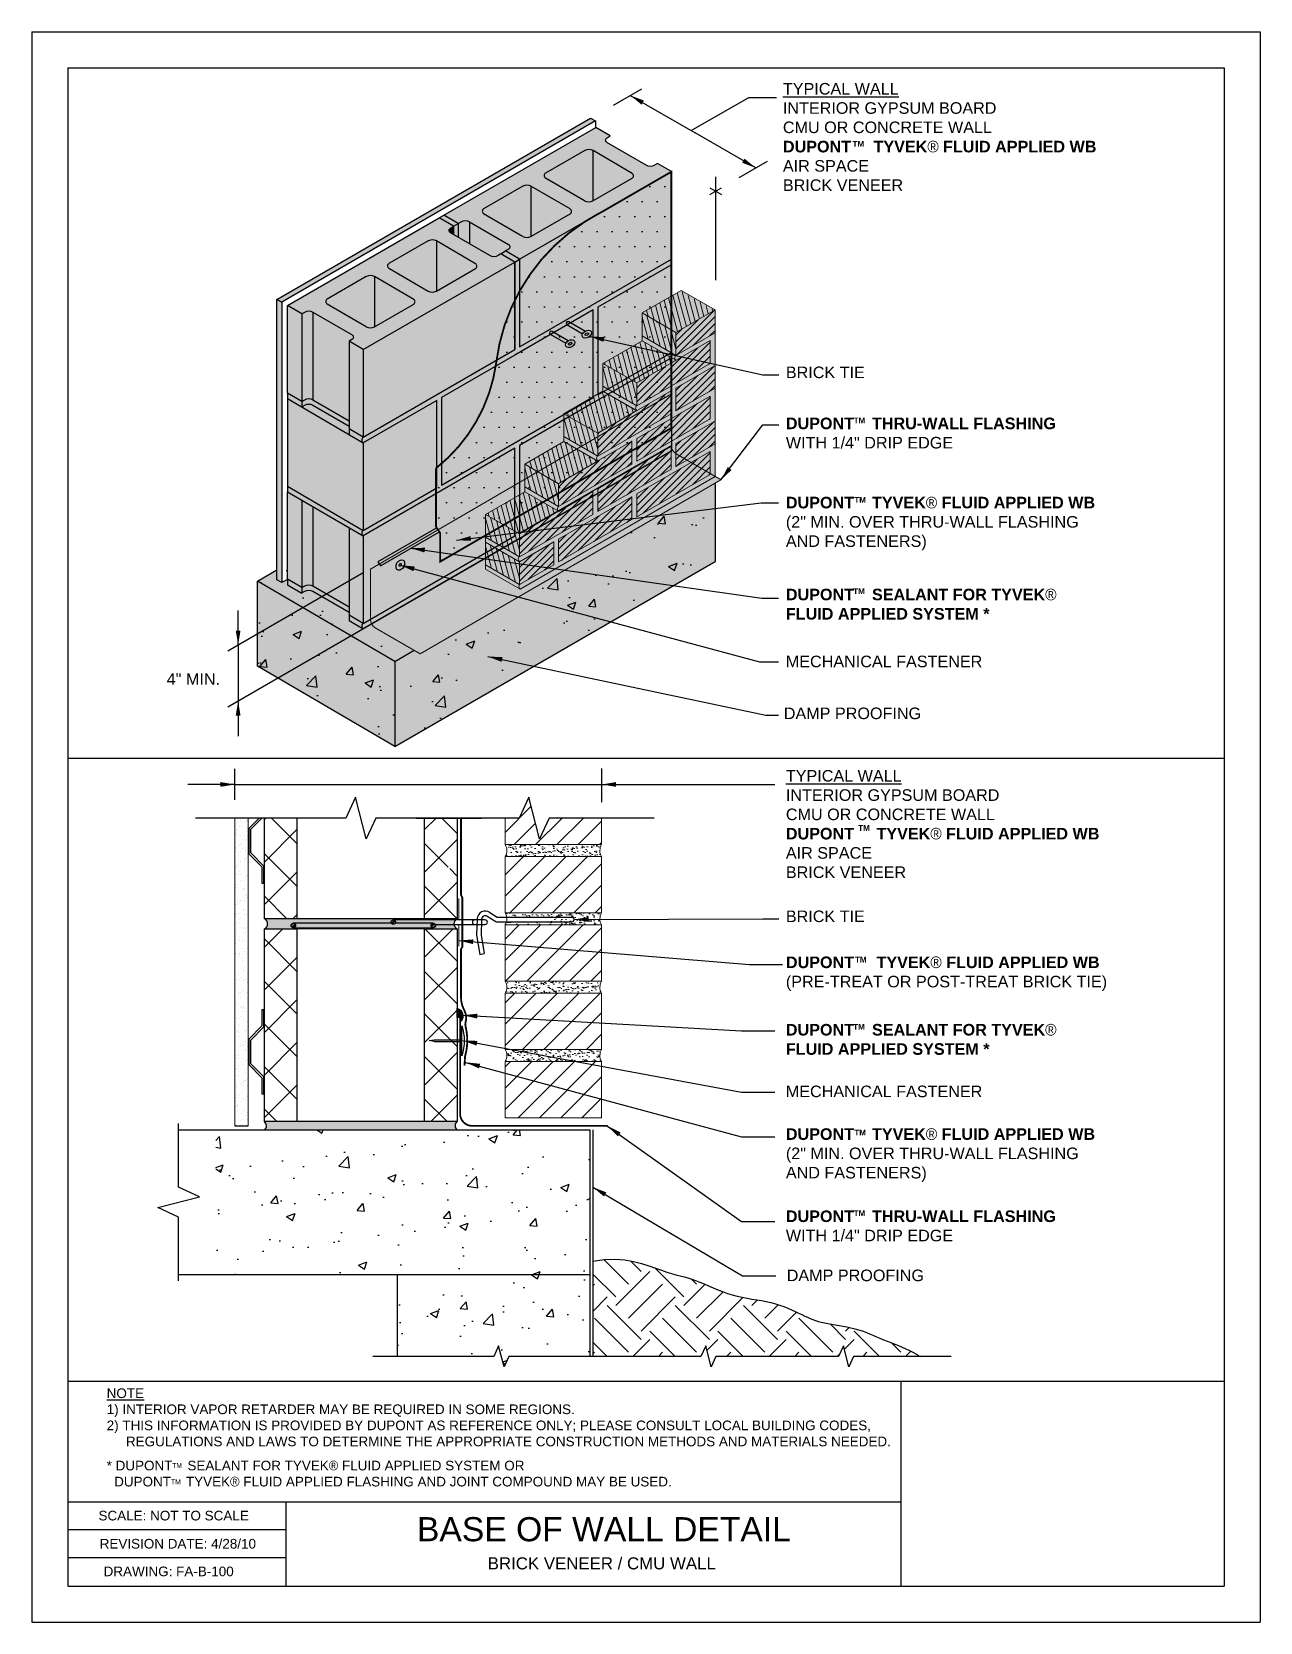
# Model space of a CAD drawing. Extents: x 257.7 to 308.7, y 59.2 to 125.2.
import ezdxf

# ---------------------------------------------------------------- set-up
doc = ezdxf.new("R2010")
doc.units = 0
doc.header["$LTSCALE"] = 1.5
doc.header["$MEASUREMENT"] = 0
doc.linetypes.add('DASHED2', pattern=[0.375, 0.25, -0.125])
doc.layers.get('0').update_dxf_attribs({"color": 8, "linetype": 'CONTINUOUS'})
for name, color, linetype in [('8x11-ttb$0$B', 5, 'CONTINUOUS'), ('CMU', 250, 'CONTINUOUS'), ('DuPont Thru-Wall Flashing', 252, 'CONTINUOUS'), ('FASTENING', 7, 'CONTINUOUS'), ('SEALANT', 250, 'CONTINUOUS'), ('STRUCTURE', 250, 'CONTINUOUS'), ('TEXT', 7, 'CONTINUOUS'), ('Tyvek FA WB', 10, 'DASHED2')]:
    doc.layers.add(name, color=color, linetype=linetype)
doc.layers.add('brick', color=250, linetype='CONTINUOUS', lineweight=5)
doc.layers.add('Gyp Board', color=250, linetype='CONTINUOUS', lineweight=20)
doc.layers.add('grout', color=7, linetype='CONTINUOUS', true_color=0xdedede)
doc.layers.add('VIEWPORT', color=7, linetype='CONTINUOUS', plot=False)
doc.styles.add('DETAILS', font='sanss___.ttf', dxfattribs={"height": 1})
doc.dimstyles.new('TYVEKDETAILS', dxfattribs={"dimscale": 6, "dimtxt": 1.5, "dimasz": 0.1, "dimexe": 0.75, "dimexo": 0.75, "dimgap": 0.75, "dimtad": 0, "dimtih": 1, "dimtoh": 1, "dimdec": 4, "dimzin": 0, "dimdsep": 46, "dimlunit": 4, "dimtxsty": 'DETAILS', "dimcen": 0.0625, "dimadec": 0, "dimazin": 0, "dimtfac": 1, "dimtdec": 4, "dimtofl": 0, "dimtmove": 0, "dimatfit": 3, "dimfxl": 1, "dimfrac": 2, "dimtolj": 1, "dimtzin": 0, "dimarcsym": 0})
pattern_1 = [(45, (276.0386, 123.39406), (-0.1435869, 0.1435869), [])]
pattern_2 = [(37.5, (135.9758, 43.15277), (-0.009449, 0.28902357), [0, -0.228, 0, -0.255, 0, -0.24375]), (7.5, (135.9758, 43.15277), (0.2654665, 0.4233219), [0, -0.123, 0, -0.2055, 0, -0.07875]), (327.5, (135.7913, 43.15277), (0.46712128, 0.00084886), [0, -0.075, 0, -0.27, 0, -0.3525]), (317.5, (135.7913, 43.15277), (0.450919, 0.1316513), [0, -0.0375, 0, -0.177, 0, -0.2025])]

msp = doc.modelspace()

# ---------------------------------------------------------------- texts
at = {"layer": 'TEXT', "attachment_point": 4, "style": 'DETAILS'}
for s, insert, char_height in [('{\\fArial|b0|i0|c0|p34;\\LTYPICAL WALL\\P}INTERIOR GYPSUM BOARD\\PCMU OR CONCRETE WALL\\P{\\fArial|b1|i0|c0|p34;DUPONT     TYVEK\\fSymbol|b0|i0|c2|p18;â \\fArial|b1|i0|c0|p34;FLUID APPLIED WB}\\P{\\fArial|b0|i0|c0|p34;AIR SPACE\\PBRICK VENEER}', (288.905, 120.797), 0.48), ('{\\fSansSerif|b1|i0|c2|p2;TM}', (291.798, 120.512), 0.24), ('{\\fSansSerif|b1|i0|c2|p2;TM}', (291.842, 109.036), 0.24), ('{\\fSansSerif|b1|i0|c2|p2;DUPONT    TYVEK\\fSymbol|b0|i0|c2|p18;â\\fSansSerif|b1|i0|c2|p2; FLUID APPLIED WB} \\P(2" MIN. OVER THRU-WALL FLASHING\\PAND FASTENERS)', (289.028, 104.755), 0.48), ('{\\fSansSerif|b1|i0|c2|p2;TM}', (291.871, 105.737), 0.24), ('{\\fSansSerif|b1|i0|c2|p2;TM}', (291.823, 101.947), 0.24), ('DAMP PROOFING', (288.943, 96.877), 0.48), ('{\\fArial|b0|i0|c0|p34;\\LTYPICAL WALL\\P}INTERIOR GYPSUM BOARD\\PCMU OR CONCRETE WALL\\P{\\fArial|b1|i0|c0|p34;DUPONT     TYVEK\\fSymbol|b0|i0|c2|p18;â \\fArial|b1|i0|c0|p34;FLUID APPLIED WB}\\P{\\fArial|b0|i0|c0|p34;AIR SPACE\\PBRICK VENEER}', (289.028, 92.285), 0.48), ('{\\fSansSerif|b1|i0|c2|p2;TM}', (292.032, 92.122), 0.24), ('{\\fSansSerif|b1|i0|c2|p2;TM}', (291.898, 86.659), 0.24), ('{\\fSansSerif|b1|i0|c2|p2;TM}', (291.823, 83.871), 0.24), ('{\\fSansSerif|b1|i0|c2|p2;DUPONT    TYVEK\\fSymbol|b0|i0|c2|p18;â\\fSansSerif|b1|i0|c2|p2; FLUID APPLIED WB} \\P(2" MIN. OVER THRU-WALL FLASHING\\PAND FASTENERS)', (289.028, 78.548), 0.48), ('{\\fSansSerif|b1|i0|c2|p2;TM}', (291.871, 79.483), 0.24), ('{\\fSansSerif|b1|i0|c2|p2;TM}', (291.842, 76.138), 0.24), ('DAMP PROOFING', (289.064, 73.553), 0.48)]:
    msp.add_mtext(s, dxfattribs=dict(at, insert=insert, char_height=char_height))
at = {"layer": 'TEXT', "style": 'DETAILS'}
for s, insert, char_height, width, attachment_point in [('\\A1;BRICK TIE', (289.028, 111.028), 0.48, 11.67799, 4), ('\\A1;{\\fSansSerif|b1|i0|c2|p2;DUPONT    THRU-WALL FLASHING} WITH 1/4" DRIP EDGE', (289.028, 108.51), 0.48, 11.67799, 4), ('{\\fSansSerif|b1|i0|c2|p2;DUPONT    SEALANT FOR TYVEK\\fSymbol|b0|i0|c2|p18;â \\fSansSerif|b1|i0|c2|p2;FLUID APPLIED SYSTEM *}', (289.028, 101.409), 0.48, 11.67799, 4), ('MECHANICAL FASTENER ', (289.026, 99.031), 0.48, 12.20717, 4), ('4" MIN.', (263.324, 98.305), 0.48, 2.83018, 4), ('{\\fArial|b0|i0|c0|p34;BRICK\\A1;\\fSansSerif|b0|i0|c2|p2; TIE}', (289.028, 88.454), 0.48, 11.67799, 4), ('{\\fSansSerif|b1|i0|c2|p2;DUPONT     TYVEK\\fSymbol|b0|i0|c2|p18;â\\fSansSerif|b1|i0|c2|p2; FLUID APPLIED WB\\P}(PRE-TREAT OR POST-TREAT BRICK TIE)', (289.029, 86.077), 0.48, 14.52318, 4), ('{\\fSansSerif|b1|i0|c2|p2;DUPONT    SEALANT FOR TYVEK\\fSymbol|b0|i0|c2|p18;â \\fSansSerif|b1|i0|c2|p2;FLUID APPLIED SYSTEM *}', (289.028, 83.347), 0.48, 11.67799, 4), ('MECHANICAL FASTENER ', (289.026, 81.189), 0.48, 12.20717, 4), ('\\A1;{\\fSansSerif|b1|i0|c2|p2;DUPONT    THRU-WALL FLASHING} WITH 1/4" DRIP EDGE', (289.028, 75.607), 0.48, 11.67799, 4), ('{\\LNOTE\\P}1) INTERIOR VAPOR RETARDER MAY BE REQUIRED IN SOME REGIONS.\\P\\pi-0.8,l0.8;2) THIS INFORMATION IS PROVIDED BY DUPONT AS REFERENCE ONLY; PLEASE CONSULT LOCAL BUILDING CODES, REGULATIONS AND LAWS TO DETERMINE THE APPROPRIATE CONSTRUCTION METHODS AND MATERIALS NEEDED.{\\H0.5x;\\P\\P\\pi0,l0;}* DUPONT    SEALANT FOR TYVEK{\\fSymbol|b0|i0|c2|p18;â} FLUID APPLIED SYSTEM OR \\P\\pi-0.4,l0.4;  DUPONT    TYVEK{\\fSymbol|b0|i0|c2|p18;â} FLUID APPLIED FLASHING AND JOINT COMPOUND MAY BE USED.', (260.83, 68.865, 0), 0.4, 32.9497, 1), ('TM', (263.551, 65.767, 0), 0.2, 16.62, 1), ('TM', (263.502, 65.089, 0), 0.2, 16.62, 1), ('\\pi-0.066668,l0.066668,t0.2;SCALE: NOT TO SCALE', (260.49, 63.787), 0.4, 32.52903, 1), ('\\pi4.8927;BASE OF WALL DETAIL \\P\\pi7.8317;{\\H0.5x;BRICK VENEER / CMU WALL}', (268.819, 63.523), 1, 24.89242, 1), ('\\pi-0.066668,l0.066668,t0.2;DRAWING: FA-B-100', (260.703, 61.471), 0.4, 32.52903, 1)]:
    msp.add_mtext(s, dxfattribs=dict(at, insert=insert, char_height=char_height, width=width, attachment_point=attachment_point))

# ---------------------------------------------------------------- blocks, each defined once
blk = doc.blocks.new('CMU ISO WALL')
at = {"layer": 'CMU', "true_color": 0x999999}
h = blk.add_hatch(color=253, dxfattribs=at)
h.paths.add_polyline_path([(-23.53, -11.66), (-27.1, -9.58), (-27.1, -14.15), (-23.53, -12.1, 0.57666)])
h.paths.add_polyline_path([(-18.45, -4.57), (-18.45, -6.58), (-16.58, -7.67, 0.268504), (-15.83, -7.67), (-15.56, -7.51), (-15.15, -7.24), (-14.88, -7.09, 0.57666), (-14.88, -6.65)], flags=17)
h.paths.add_polyline_path([(-9.24, -3.41), (-12.82, -1.33), (-12.82, -5.9), (-9.24, -3.85, 0.57666)], flags=16)
h.paths.add_polyline_path([(0, 0), (-1.27, 0.74), (-1.54, 0.58, -0.268504), (-2.3, 0.58), (-5.88, 2.67, -0.576476), (-5.87, 3.1), (-5.6, 3.26), (-6.91, 4.03), (-20.77, -3.97), (-19.47, -4.73), (-19.2, -4.57, -0.268652), (-18.45, -4.57), (-14.88, -6.65, -0.57666), (-14.88, -7.09), (-15.15, -7.24), (-13.86, -8)])
h.paths.add_polyline_path([(-7.91, 1.93), (-11.5, -0.14, 0.576476), (-11.5, -0.57), (-7.93, -2.65, 0.276491), (-7.16, -2.65), (-7.16, 1.93, 0.268652)], flags=16)
h.paths.add_polyline_path([(-9.24, -3.85), (-12.83, -5.91, -0.268504), (-13.58, -5.9), (-17.15, -3.82, -0.576476), (-17.15, -3.39), (-13.57, -1.33, -0.268652), (-12.82, -1.33), (-9.24, -3.41, -0.57666)], flags=16)
h.paths.add_polyline_path([(-29.44, -15.49), (-29.17, -15.34, 0.57666), (-29.16, -14.9), (-32.74, -12.82), (-32.74, -20.82), (-29.44, -22.74)])
h.paths.add_polyline_path([(-29.44, -32.49), (-32.74, -30.58), (-32.74, -37.82), (-29.44, -39.74)])
h.paths.add_polyline_path([(-28.15, -33.25), (-29.44, -32.49), (-29.44, -40.49), (-28.15, -41.25)])
h.paths.add_polyline_path([(-33.76, -29.98), (-35.06, -29.22), (-35.06, -37.22), (-33.76, -37.98)])
h.paths.add_polyline_path([(-33.76, -12.98), (-35.06, -12.22), (-35.06, -20.22), (-33.76, -20.98)])
h.paths.add_polyline_path([(-28.15, -16.25), (-29.44, -15.49), (-29.44, -23.49), (-28.15, -24.25)])
h.paths.add_polyline_path([(-28.15, -24.75), (-35.06, -20.72), (-35.06, -28.72), (-28.15, -32.75)])
edge = h.paths.add_edge_path()
edge.add_line((-21.45, -6.32), (-21.45, -10.9))
edge.add_line((-21.45, -10.9), (-17.88, -8.85))
edge.add_arc((-18, -8.63), 0.25, 299.9031, 419.6186)
edge.add_line((-17.88, -8.41), (-21.44, -6.32))
edge.add_arc((-21.82, -6.97), 0.75, 59.6186, 59.7844)
at = {"layer": 'CMU', "true_color": 0xf7f7f7}
h = blk.add_hatch(color=7, dxfattribs=at)
h.paths.add_polyline_path([(-14.29, -8.25), (-15.56, -7.51), (-15.83, -7.67, -0.268504), (-16.58, -7.67), (-20.17, -5.58, -0.576476), (-20.16, -5.15), (-19.89, -4.99), (-21.2, -4.22), (-35.06, -12.22), (-33.76, -12.98), (-33.49, -12.82, -0.268652), (-32.74, -12.82), (-29.16, -14.9, -0.57666), (-29.17, -15.34), (-29.44, -15.49), (-28.15, -16.25)])
h.paths.add_polyline_path([(-27.11, -14.16, -0.268504), (-27.87, -14.15), (-31.44, -12.07, -0.576476), (-31.44, -11.64), (-27.86, -9.58, -0.268652), (-27.1, -9.58), (-23.53, -11.66, -0.57666), (-23.53, -12.1)], flags=16)
h.paths.add_polyline_path([(-25.79, -8.82, -0.576476), (-25.79, -8.39), (-22.2, -6.32, -0.269428), (-21.44, -6.32), (-17.88, -8.41, -0.575697), (-17.88, -8.85), (-21.46, -10.91, -0.268504), (-22.22, -10.9)], flags=16)
h.paths.add_polyline_path([(0, 0), (-1.27, 0.74), (-1.54, 0.58, -0.268504), (-2.3, 0.58), (-5.88, 2.67, -0.576476), (-5.87, 3.1), (-5.6, 3.26), (-6.91, 4.03), (-20.77, -3.97), (-19.47, -4.73), (-19.2, -4.57, -0.268652), (-18.45, -4.57), (-14.88, -6.65, -0.57666), (-14.88, -7.09), (-15.15, -7.24), (-13.86, -8)])
h.paths.add_polyline_path([(-13.58, -5.9), (-17.15, -3.82, -0.576476), (-17.15, -3.39), (-13.57, -1.33, -0.268652), (-12.82, -1.33), (-9.24, -3.41, -0.57666), (-9.24, -3.85), (-12.83, -5.91, -0.268504)], flags=16)
h.paths.add_polyline_path([(-11.5, -0.57, -0.576476), (-11.5, -0.14), (-7.91, 1.93, -0.269428), (-7.15, 1.93), (-3.59, -0.16, -0.575697), (-3.59, -0.6), (-7.18, -2.66, -0.268504), (-7.93, -2.65)], flags=16)
at = {"layer": 'CMU'}
h = blk.add_hatch(color=254, dxfattribs=at)
h.paths.add_polyline_path([(-21.45, -6.32, 0.268652), (-22.2, -6.32), (-25.79, -8.39, 0.576476), (-25.79, -8.82), (-22.22, -10.9, 0.276491), (-21.45, -10.9)])
h.paths.add_polyline_path([(-27.1, -9.58, 0.268652), (-27.86, -9.58), (-31.44, -11.64, 0.576476), (-31.44, -12.07), (-27.87, -14.15, 0.272464), (-27.1, -14.15)])
h.paths.add_polyline_path([(-12.82, -1.33, 0.268652), (-13.57, -1.33), (-17.15, -3.39, 0.576476), (-17.15, -3.82), (-13.58, -5.9, 0.272464), (-12.82, -5.9)])
h.paths.add_polyline_path([(-7.16, 1.93, 0.268652), (-7.91, 1.93), (-11.5, -0.14, 0.576476), (-11.5, -0.57), (-7.93, -2.65, 0.276491), (-7.16, -2.65)])
h.paths.add_polyline_path([(-32.74, -12.82, 0.268652), (-33.49, -12.82), (-33.76, -12.98), (-33.76, -20.98), (-33.49, -20.82, -0.268652), (-32.74, -20.82)])
h.paths.add_polyline_path([(-32.74, -30.58), (-33.76, -29.98), (-33.76, -37.98), (-33.49, -37.82, -0.268652), (-32.74, -37.82)])
at = {"layer": 'CMU', "true_color": 0xdedede}
h = blk.add_hatch(color=254, dxfattribs=at)
h.paths.add_polyline_path([(0, -8), (0, 0), (-13.86, -8), (-13.86, -16)])
h.paths.add_polyline_path([(-14.29, -8.25), (-28.15, -16.25), (-28.15, -24.25), (-14.29, -16.25)])
h.paths.add_polyline_path([(-7.14, -20.63), (-7.14, -12.62), (-14.29, -16.75), (-21, -20.63), (-21, -28.63)])
h.paths.add_polyline_path([(0, -8.5), (-6.71, -12.37), (-6.71, -20.37), (0, -16.5)])
h.paths.add_polyline_path([(0, -17), (-7.14, -21.12), (-13.86, -25), (-13.86, -33), (0, -25)])
h.paths.add_polyline_path([(-14.29, -33.25), (-14.29, -25.25), (-28.15, -33.25), (-28.15, -41.25)])
h.paths.add_polyline_path([(-21.43, -20.88), (-28.15, -24.75), (-28.15, -32.75), (-21.43, -28.88)])
at = {"layer": 'CMU', "true_color": 0x8f8f8f}
h = blk.add_hatch(color=252, dxfattribs=at)
h.paths.add_polyline_path([(-15.15, -7.24), (-15.15, -7.75), (-14.29, -8.25), (-13.86, -8)])
h.paths.add_polyline_path([(-15.15, -7.24), (-15.56, -7.51), (-15.15, -7.75)])
h.paths.add_polyline_path([(-19.47, -4.73), (-20.77, -3.97), (-20.77, -4.48), (-19.89, -4.99), (-19.47, -4.75)])
h.paths.add_polyline_path([(-20.77, -3.97), (-21.2, -4.22), (-20.77, -4.48)])
h = blk.add_hatch(color=252, dxfattribs=at)
h.paths.add_polyline_path([(-19.47, -4.75), (-19.89, -4.99), (-19.89, -5.74), (-19.47, -5.98)])
h.paths.add_polyline_path([(-35.06, -28.72), (-35.06, -29.22), (-28.15, -33.25, -0.507813), (-28.15, -32.75)])
at = {"layer": 'CMU'}
h = blk.add_hatch(color=254, dxfattribs=at)
h.paths.add_polyline_path([(-18.45, -4.57, 0.268652), (-19.2, -4.57), (-19.47, -4.73), (-19.47, -5.98), (-18.45, -6.58)])
h.paths.add_polyline_path([(-32.74, -21.32, 0.268652), (-33.49, -21.32), (-33.76, -21.48), (-29.44, -23.99), (-29.44, -23.49), (-29.44, -23.24)])
at = {"layer": 'CMU', "true_color": 0x999999}
blk.add_hatch(color=253, dxfattribs=at).paths.add_polyline_path([(-19.89, -4.99), (-20.16, -5.15, 0.576476), (-20.17, -5.58), (-19.89, -5.74)])
at = {"layer": 'CMU', "true_color": 0x8f8f8f}
h = blk.add_hatch(color=252, dxfattribs=at)
h.paths.add_polyline_path([(-14.29, -33.75), (0, -25.5), (0, -25), (-13.86, -33), (-13.86, -25), (-7.14, -21.12), (0, -17), (0, -16.5), (-6.71, -20.37), (-6.71, -12.37), (0, -8.5), (0, -8), (-13.86, -16), (-13.86, -8), (-14.29, -8.25), (-14.29, -16.25), (-28.15, -24.25, 0.507813), (-28.15, -24.75), (-21.43, -20.88), (-21.43, -28.88), (-28.15, -32.75, 0.507813), (-28.15, -33.25), (-14.29, -25.25), (-14.29, -33.25), (-28.15, -41.25, 0.507813), (-28.15, -41.75)])
h.paths.add_polyline_path([(-21, -28.63), (-21, -20.63), (-14.29, -16.75), (-7.14, -12.62), (-7.14, -20.63)], flags=16)
h = blk.add_hatch(color=252, dxfattribs=at)
h.paths.add_polyline_path([(-29.44, -40.49), (-29.44, -40.99), (-28.09, -41.78, -0.574844), (-28.15, -41.25)])
h.paths.add_polyline_path([(-32.74, -37.82, 0.268652), (-33.49, -37.82), (-33.76, -37.98), (-33.76, -38.46), (-33.49, -38.3, -0.268652), (-32.74, -38.31), (-29.44, -40.22), (-29.44, -39.74)])
h.paths.add_polyline_path([(-33.76, -37.98), (-35.06, -37.22), (-35.06, -37.72), (-33.76, -38.48)])
h.paths.add_polyline_path([(-33.76, -21.48), (-33.76, -20.98), (-35.06, -20.22), (-35.06, -20.72)])
h.paths.add_polyline_path([(-32.74, -21.32), (-29.44, -23.24), (-29.44, -22.74), (-32.74, -20.82, 0.268652), (-33.49, -20.82), (-33.76, -20.98), (-33.76, -21.48), (-33.49, -21.32, -0.268652)])
h.paths.add_polyline_path([(-29.44, -23.49), (-29.44, -23.99), (-28.09, -24.78, -0.574844), (-28.15, -24.25)])
at = {"layer": 'CMU'}
for p, q in [((-20.77, -3.97), (-6.91, 4.03)), ((-5.6, 3.26), (-6.91, 4.03)), ((-7.91, 1.93), (-11.5, -0.14)), ((-3.59, -0.16), (-7.15, 1.93)), ((-13.86, -8), (0, 0)), ((0, 0), (-1.27, 0.74)), ((-13.57, -1.33), (-17.15, -3.39)), ((-9.24, -3.41), (-12.82, -1.33)), ((-11.5, -0.57), (-7.93, -2.65)), ((-7.18, -2.66), (-3.59, -0.6)), ((-35.06, -12.22), (-21.2, -4.22)), ((-19.89, -4.99), (-21.2, -4.22)), ((-19.47, -4.73), (-20.77, -3.97)), ((-17.15, -3.82), (-13.58, -5.9)), ((-12.83, -5.91), (-9.24, -3.85)), ((-22.2, -6.32), (-25.79, -8.39)), ((-17.88, -8.41), (-21.44, -6.32)), ((-13.86, -8), (-15.15, -7.24)), ((-28.15, -16.25), (-14.29, -8.25)), ((-14.29, -8.25), (-15.56, -7.51)), ((-14.29, -8.25), (-13.86, -8)), ((-14.29, -16.25), (-14.29, -8.25)), ((-13.86, -16), (0, -8)), ((-13.86, -8), (-13.86, -16)), ((-13.86, -16), (0, -8)), ((0, -8.5), (-6.71, -12.37)), ((-27.86, -9.58), (-31.44, -11.64)), ((-23.53, -11.66), (-27.1, -9.58)), ((-25.79, -8.82), (-22.22, -10.9)), ((-21.46, -10.91), (-17.88, -8.85)), ((-33.76, -12.98), (-35.06, -12.22)), ((-31.44, -12.07), (-27.87, -14.15)), ((-27.11, -14.16), (-23.53, -12.1)), ((-7.14, -12.62), (-14.29, -16.75)), ((-7.14, -20.63), (-7.14, -12.62)), ((-6.71, -12.37), (-6.71, -20.37)), ((-28.15, -16.25), (-29.44, -15.49)), ((-28.15, -24.25), (-14.29, -16.25)), ((0, -17), (-7.14, -21.12)), ((-6.71, -20.37), (0, -16.5)), ((-33.76, -20.98), (-35.06, -20.22)), ((-21.43, -28.88), (-21.43, -20.88)), ((-21, -20.63), (-21, -28.63)), ((-21, -28.63), (-7.14, -20.63)), ((-7.14, -21.12), (-13.86, -25)), ((-28.15, -24.25), (-29.44, -23.49)), ((-14.29, -25.25), (-28.15, -33.25)), ((-14.29, -33.25), (-14.29, -25.25)), ((0, -25.5), (-14.29, -33.75)), ((-13.86, -25), (-13.86, -33)), ((-13.86, -33), (0, -25)), ((0, -25), (0, -25.5)), ((-28.15, -32.75), (-21.43, -28.88)), ((-28.15, -41.25), (-14.29, -33.25)), ((-14.29, -33.75), (-28.15, -41.75)), ((-33.76, -37.98), (-35.06, -37.22)), ((-28.15, -41.25), (-29.44, -40.49))]:
    blk.add_line(p, q, dxfattribs=at)
for points in [[(-1.27, 0.74), (-1.54, 0.58, -0.268504), (-2.3, 0.58), (-5.88, 2.67, -0.576476), (-5.87, 3.1), (-5.6, 3.26)], [(-15.56, -7.51), (-15.83, -7.67, -0.268504), (-16.58, -7.67), (-20.17, -5.58, -0.576476), (-20.16, -5.15), (-19.89, -4.99)], [(-19.47, -4.73), (-19.2, -4.57, -0.268652), (-18.45, -4.57), (-14.88, -6.65, -0.57666), (-14.88, -7.09), (-15.15, -7.24)], [(-33.76, -12.98), (-33.49, -12.82, -0.268652), (-32.74, -12.82), (-29.16, -14.9, -0.57666), (-29.17, -15.34), (-29.44, -15.49)], [(-33.76, -20.98), (-33.49, -20.82, -0.268652), (-32.74, -20.82), (-29.44, -22.74)], [(-33.76, -21.48), (-33.49, -21.32, -0.268652), (-32.74, -21.32), (-29.44, -23.24)], [(-33.76, -37.98), (-33.49, -37.82, -0.268652), (-32.74, -37.82), (-29.44, -39.74)], [(-33.76, -38.46), (-33.49, -38.3, -0.268652), (-32.74, -38.31), (-29.44, -40.22)]]:
    blk.add_lwpolyline(points, format="xyb", dxfattribs=at)
for points in [[(-7.16, 1.93), (-7.16, -2.65)], [(-13.86, -8), (0, 0)], [(0, 0), (0, -8)], [(-12.82, -1.33), (-12.82, -5.9)], [(-21.2, -4.22), (-20.77, -3.97)], [(-19.89, -4.99), (-19.47, -4.75)], [(-19.89, -4.99), (-19.89, -5.74)], [(-19.47, -4.73), (-19.47, -5.98)], [(-18.45, -4.57), (-18.45, -6.58)], [(-21.45, -6.32), (-21.45, -10.9)], [(-15.56, -7.51), (-15.15, -7.24)], [(-14.29, -8.25), (-14.29, -16.25)], [(-13.86, -8), (-13.86, -16)], [(0, -8), (0, -25.5)], [(-27.1, -9.58), (-27.1, -14.15)], [(-35.06, -20.22), (-35.06, -12.22)], [(-33.76, -12.98), (-33.76, -20.98)], [(-32.74, -12.82), (-32.74, -20.82)], [(-29.44, -15.49), (-29.44, -23.49)], [(-28.15, -16.25), (-28.15, -24.25)], [(-14.29, -16.75), (-21, -20.63)], [(-35.06, -20.22), (-35.06, -29.22)], [(-35.06, -20.72), (-28.15, -24.75)], [(-33.76, -20.98), (-33.76, -21.48)], [(-21.43, -20.88), (-28.15, -24.75)], [(-29.44, -23.49), (-29.44, -23.99)], [(-28.15, -24.75), (-28.15, -32.75)], [(-35.06, -28.72), (-28.15, -32.75)], [(-35.06, -29.22), (-28.15, -33.25)], [(-35.06, -37.22), (-35.06, -29.22)], [(-33.76, -29.98), (-33.76, -37.98)], [(-32.74, -30.55), (-32.74, -37.82)], [(-29.44, -32.49), (-29.44, -40.49)], [(-28.15, -33.25), (-28.15, -41.25)], [(-28.15, -33.25), (-28.15, -41.25)], [(-35.06, -37.22), (-35.06, -37.72)], [(-35.06, -37.72), (-33.76, -38.48)], [(-33.76, -37.98), (-33.76, -38.48)], [(-29.44, -40.49), (-29.44, -40.99)], [(-29.44, -40.99), (-28.15, -41.75)]]:
    blk.add_lwpolyline(points, dxfattribs=at)
for centre, radius, start, end in [((-7.53, 1.28), 0.75, 59.6186, 119.9347), ((-13.19, -1.98), 0.75, 59.7844, 119.9347), ((-11.38, -0.36), 0.25, 119.9347, 239.7844), ((-3.71, -0.38), 0.25, 299.9031, 59.6186), ((-7.55, -2.01), 0.75, 239.7844, 299.9031), ((-17.02, -3.61), 0.25, 119.9347, 239.7844), ((-9.37, -3.63), 0.25, 299.9031, 59.7844), ((-21.82, -6.97), 0.75, 59.6186, 119.9347), ((-13.2, -5.26), 0.75, 239.7844, 299.9031), ((-25.67, -8.61), 0.25, 119.9347, 239.7844), ((-18, -8.63), 0.25, 299.9031, 59.6186), ((-27.48, -10.23), 0.75, 59.7844, 119.9347), ((-21.84, -10.26), 0.75, 239.7844, 299.9031), ((-31.31, -11.86), 0.25, 119.9347, 239.7844), ((-23.66, -11.88), 0.25, 299.9031, 59.7844), ((-27.49, -13.51), 0.75, 239.7844, 299.9031), ((-27.96, -24.5), 0.31, 126.1559, 233.8441), ((-27.96, -33), 0.31, 126.1559, 233.8441), ((-27.96, -41.5), 0.31, 126.1559, 233.8441)]:
    blk.add_arc(centre, radius, start, end, dxfattribs=at)
blk = doc.blocks.new('brk-sym')
at = {"linetype": 'Continuous'}
for points in [[(-0.0788, 0.0011), (-0.0283, 0.1105)], [(-0.0283, 0.1105), (0.0283, -0.1105)], [(-0.4156, 0.0011), (-0.0788, 0.0011)], [(0.0283, -0.1105), (0.0798, 0.0011)], [(0.0798, 0.0011), (0.4167, 0.0011)]]:
    blk.add_lwpolyline(points, dxfattribs=at)
blk = doc.blocks.new('*X2')
at = {"color": 0}
for p, q in [((9127.6, 13316.3, 8), (9127.6, 13316.3, 8)), ((9128.4, 13314.9, 8), (9128.4, 13314.9, 8)), ((9128.5, 13315.5, 8), (9128.5, 13315.5, 8)), ((9128.5, 13309.2, 8), (9128.5, 13309.2, 8)), ((9129.8, 13313.6, 8), (9129.8, 13313.6, 8)), ((9133.5, 13310.9, 8), (9133.5, 13310.9, 8)), ((9133.9, 13314.1, 8), (9133.9, 13314.1, 8)), ((9134.4, 13315.4, 8), (9134.4, 13315.4, 8)), ((9135.2, 13310.3, 8), (9135.2, 13310.3, 8)), ((9136.5, 13314.5, 8), (9136.5, 13314.5, 8)), ((9127.6, 13300.4, 8), (9127.6, 13300.4, 8)), ((9128.7, 13305.3, 8), (9128.7, 13305.3, 8)), ((9128.7, 13297.2, 8), (9128.7, 13297.2, 8)), ((9129, 13295.7, 8), (9129, 13295.7, 8)), ((9130.4, 13298, 8), (9130.4, 13298, 8)), ((9132.5, 13296.6, 8), (9132.5, 13296.6, 8)), ((9133, 13293.2, 8), (9133, 13293.2, 8)), ((9134.4, 13301.3, 8), (9134.4, 13301.3, 8)), ((9135.5, 13300.6, 8), (9135.5, 13300.6, 8)), ((9137.8, 13307, 8), (9137.8, 13307, 8)), ((9138.4, 13302.9, 8), (9138.4, 13302.9, 8)), ((9138.5, 13301.8, 8), (9138.5, 13301.8, 8)), ((9138.7, 13306.1, 8), (9138.7, 13306.1, 8)), ((9128.3, 13279.4, 8), (9128.3, 13279.4, 8)), ((9129.2, 13278.6, 8), (9129.2, 13278.6, 8)), ((9129.3, 13286, 8), (9129.3, 13286, 8)), ((9129.6, 13287.7, 8), (9129.6, 13287.7, 8)), ((9130.9, 13277.8, 8), (9130.9, 13277.8, 8)), ((9132.2, 13288, 8), (9132.2, 13288, 8)), ((9134, 13292.3, 8), (9134, 13292.3, 8)), ((9134.5, 13285.5, 8), (9134.5, 13285.5, 8)), ((9135.8, 13291, 8), (9135.8, 13291, 8)), ((9136.1, 13281.4, 8), (9136.1, 13281.4, 8)), ((9136.6, 13284.1, 8), (9136.6, 13284.1, 8)), ((9138.9, 13287.8, 8), (9138.9, 13287.8, 8)), ((9139, 13288.9, 8), (9139, 13288.9, 8)), ((9128, 13261.6, 8), (9128, 13261.6, 8)), ((9129.7, 13276.4, 8), (9129.7, 13276.4, 8)), ((9130, 13266.8, 8), (9130, 13266.8, 8)), ((9130.2, 13274.8, 8), (9130.2, 13274.8, 8)), ((9134.2, 13275.3, 8), (9134.2, 13275.3, 8)), ((9134.2, 13274, 8), (9134.2, 13274, 8)), ((9134.8, 13262.5, 8), (9134.8, 13262.5, 8)), ((9135, 13265.3, 8), (9135, 13265.3, 8)), ((9136.4, 13271.7, 8), (9136.4, 13271.7, 8)), ((9136.7, 13262.1, 8), (9136.7, 13262.1, 8)), ((9136.8, 13275.7, 8), (9136.8, 13275.7, 8)), ((9138.5, 13272.9, 8), (9138.5, 13272.9, 8)), ((9138.5, 13270, 8), (9138.5, 13270, 8)), ((9138.8, 13263, 8), (9138.8, 13263, 8)), ((9139.4, 13269.2, 8), (9139.4, 13269.2, 8)), ((9129.1, 13259.1, 8), (9129.1, 13259.1, 8)), ((9129.4, 13260.2, 8), (9129.4, 13260.2, 8)), ((9130, 13248.9, 8), (9130, 13248.9, 8)), ((9130.3, 13257.1, 8), (9130.3, 13257.1, 8)), ((9130.6, 13247.5, 8), (9130.6, 13247.5, 8)), ((9131, 13247.9, 8), (9131, 13247.9, 8)), ((9132.6, 13249.2, 8), (9132.6, 13249.2, 8)), ((9133.1, 13246.5, 8), (9133.1, 13246.5, 8)), ((9133.7, 13256.2, 8), (9133.7, 13256.2, 8)), ((9134.7, 13255.4, 8), (9134.7, 13255.4, 8)), ((9137, 13252.5, 8), (9137, 13252.5, 8)), ((9139, 13252.7, 8), (9139, 13252.7, 8)), ((9139.4, 13250.1, 8), (9139.4, 13250.1, 8)), ((9139.6, 13250.8, 8), (9139.6, 13250.8, 8)), ((9127.5, 13240.2, 8), (9127.5, 13240.2, 8)), ((9128.9, 13242.5, 8), (9128.9, 13242.5, 8)), ((9129.9, 13241.6, 8), (9129.9, 13241.6, 8)), ((9130.5, 13236, 8), (9130.5, 13236, 8)), ((9130.9, 13237.9, 8), (9130.9, 13237.9, 8)), ((9134.6, 13236.6, 8), (9134.6, 13236.6, 8)), ((9134.8, 13237, 8), (9134.8, 13237, 8)), ((9135.1, 13235.4, 8), (9135.1, 13235.4, 8)), ((9137.2, 13236.9, 8), (9137.2, 13236.9, 8)), ((9137.2, 13234, 8), (9137.2, 13234, 8)), ((9137.4, 13242.8, 8), (9137.4, 13242.8, 8)), ((9137.7, 13233.2, 8), (9137.7, 13233.2, 8)), ((9139.2, 13233.1, 8), (9139.2, 13233.1, 8)), ((9128.3, 13222.8, 8), (9128.3, 13222.8, 8)), ((9130.1, 13223.3, 8), (9130.1, 13223.3, 8)), ((9131.2, 13228.2, 8), (9131.2, 13228.2, 8)), ((9131.5, 13227.7, 8), (9131.5, 13227.7, 8)), ((9131.5, 13218.6, 8), (9131.5, 13218.6, 8)), ((9134.4, 13219.3, 8), (9134.4, 13219.3, 8)), ((9135.1, 13223.7, 8), (9135.1, 13223.7, 8)), ((9135.3, 13218.4, 8), (9135.3, 13218.4, 8)), ((9135.5, 13215.2, 8), (9135.5, 13215.2, 8)), ((9138, 13223.5, 8), (9138, 13223.5, 8)), ((9139.1, 13222.8, 8), (9139.1, 13222.8, 8)), ((9139.2, 13224.2, 8), (9139.2, 13224.2, 8)), ((9127.6, 13210.3, 8), (9127.6, 13210.3, 8)), ((9129.6, 13205.5, 8), (9129.6, 13205.5, 8)), ((9129.7, 13208.9, 8), (9129.7, 13208.9, 8)), ((9130.4, 13210.1, 8), (9130.4, 13210.1, 8)), ((9130.6, 13204.7, 8), (9130.6, 13204.7, 8)), ((9131.9, 13209, 8), (9131.9, 13209, 8)), ((9132.2, 13199.3, 8), (9132.2, 13199.3, 8)), ((9133, 13210.5, 8), (9133, 13210.5, 8)), ((9135.5, 13200.1, 8), (9135.5, 13200.1, 8)), ((9138.3, 13213.9, 8), (9138.3, 13213.9, 8)), ((9138.6, 13204.3, 8), (9138.6, 13204.3, 8)), ((9139.6, 13202.6, 8), (9139.6, 13202.6, 8)), ((9139.7, 13211.3, 8), (9139.7, 13211.3, 8)), ((9128, 13190.1, 8), (9128, 13190.1, 8)), ((9128.7, 13184, 8), (9128.7, 13184, 8)), ((9130.7, 13186.3, 8), (9130.7, 13186.3, 8)), ((9130.9, 13197.2, 8), (9130.9, 13197.2, 8)), ((9131.6, 13197.8, 8), (9131.6, 13197.8, 8)), ((9132.5, 13189.7, 8), (9132.5, 13189.7, 8)), ((9133.7, 13196.4, 8), (9133.7, 13196.4, 8)), ((9135, 13197.8, 8), (9135, 13197.8, 8)), ((9135.5, 13184.9, 8), (9135.5, 13184.9, 8)), ((9135.6, 13185.2, 8), (9135.6, 13185.2, 8)), ((9137.6, 13198.1, 8), (9137.6, 13198.1, 8)), ((9137.7, 13183.9, 8), (9137.7, 13183.9, 8)), ((9138.9, 13194.6, 8), (9138.9, 13194.6, 8)), ((9139.3, 13185, 8), (9139.3, 13185, 8)), ((9139.6, 13185.4, 8), (9139.6, 13185.4, 8)), ((9139.9, 13196.1, 8), (9139.9, 13196.1, 8)), ((9130.3, 13168.6, 8), (9130.3, 13168.6, 8)), ((9130.7, 13171.3, 8), (9130.7, 13171.3, 8)), ((9131.2, 13167.7, 8), (9131.2, 13167.7, 8)), ((9132.1, 13177.6, 8), (9132.1, 13177.6, 8)), ((9132.8, 13180.1, 8), (9132.8, 13180.1, 8)), ((9133.1, 13170.4, 8), (9133.1, 13170.4, 8)), ((9133.3, 13171.7, 8), (9133.3, 13171.7, 8)), ((9135.1, 13182.3, 8), (9135.1, 13182.3, 8)), ((9136, 13181.5, 8), (9136, 13181.5, 8)), ((9139.6, 13175.4, 8), (9139.6, 13175.4, 8)), ((9139.7, 13172.7, 8), (9139.7, 13172.7, 8)), ((9127.1, 13165.8, 8), (9127.1, 13165.8, 8)), ((9127.4, 13156.2, 8), (9127.4, 13156.2, 8)), ((9128.1, 13160.2, 8), (9128.1, 13160.2, 8)), ((9130.3, 13158.8, 8), (9130.3, 13158.8, 8)), ((9131.3, 13158.4, 8), (9131.3, 13158.4, 8)), ((9133.4, 13160.8, 8), (9133.4, 13160.8, 8)), ((9135.3, 13159, 8), (9135.3, 13159, 8)), ((9136.1, 13165, 8), (9136.1, 13165, 8)), ((9136.2, 13163.1, 8), (9136.2, 13163.1, 8)), ((9137.9, 13159.3, 8), (9137.9, 13159.3, 8)), ((9139.9, 13165.7, 8), (9139.9, 13165.7, 8)), ((9127.7, 13146.5, 8), (9127.7, 13146.5, 8)), ((9128, 13136.9, 8), (9128, 13136.9, 8)), ((9128.6, 13140, 8), (9128.6, 13140, 8)), ((9129.1, 13145.2, 8), (9129.1, 13145.2, 8)), ((9131.4, 13149.4, 8), (9131.4, 13149.4, 8)), ((9132.2, 13147.7, 8), (9132.2, 13147.7, 8)), ((9133.8, 13151.2, 8), (9133.8, 13151.2, 8)), ((9134.1, 13141.5, 8), (9134.1, 13141.5, 8)), ((9134.3, 13146.3, 8), (9134.3, 13146.3, 8)), ((9135.8, 13145.4, 8), (9135.8, 13145.4, 8)), ((9135.9, 13146.1, 8), (9135.9, 13146.1, 8)), ((9136.7, 13144.5, 8), (9136.7, 13144.5, 8)), ((9139.9, 13146.6, 8), (9139.9, 13146.6, 8)), ((9127, 13132, 8), (9127, 13132, 8)), ((9128.4, 13127.3, 8), (9128.4, 13127.3, 8)), ((9131, 13131.6, 8), (9131, 13131.6, 8)), ((9131.1, 13132.5, 8), (9131.1, 13132.5, 8)), ((9131.9, 13130.8, 8), (9131.9, 13130.8, 8)), ((9132.7, 13127.5, 8), (9132.7, 13127.5, 8)), ((9133.7, 13132.9, 8), (9133.7, 13132.9, 8)), ((9134.4, 13131.9, 8), (9134.4, 13131.9, 8)), ((9134.7, 13122.3, 8), (9134.7, 13122.3, 8)), ((9135.7, 13120.2, 8), (9135.7, 13120.2, 8)), ((9136.2, 13135.1, 8), (9136.2, 13135.1, 8)), ((9136.9, 13126.2, 8), (9136.9, 13126.2, 8)), ((9138.3, 13133.8, 8), (9138.3, 13133.8, 8)), ((9138.3, 13120.5, 8), (9138.3, 13120.5, 8)), ((9127.1, 13117, 8), (9127.1, 13117, 8)), ((9128.7, 13117.6, 8), (9128.7, 13117.6, 8)), ((9128.7, 13110.1, 8), (9128.7, 13110.1, 8)), ((9129, 13108, 8), (9129, 13108, 8)), ((9129.5, 13106.4, 8), (9129.5, 13106.4, 8)), ((9130.8, 13108.7, 8), (9130.8, 13108.7, 8)), ((9131.6, 13119.7, 8), (9131.6, 13119.7, 8)), ((9132.1, 13112.4, 8), (9132.1, 13112.4, 8)), ((9135, 13112.6, 8), (9135, 13112.6, 8)), ((9136.3, 13107.3, 8), (9136.3, 13107.3, 8)), ((9136.5, 13108.4, 8), (9136.5, 13108.4, 8)), ((9136.7, 13114.9, 8), (9136.7, 13114.9, 8)), ((9137.4, 13107.6, 8), (9137.4, 13107.6, 8)), ((9127.3, 13098.6, 8), (9127.3, 13098.6, 8)), ((9127.4, 13093.2, 8), (9127.4, 13093.2, 8)), ((9129.2, 13089.9, 8), (9129.2, 13089.9, 8)), ((9129.3, 13098.4, 8), (9129.3, 13098.4, 8)), ((9129.6, 13088.7, 8), (9129.6, 13088.7, 8)), ((9131.5, 13093.7, 8), (9131.5, 13093.7, 8)), ((9131.7, 13094.7, 8), (9131.7, 13094.7, 8)), ((9132.6, 13093.8, 8), (9132.6, 13093.8, 8)), ((9132.8, 13097.5, 8), (9132.8, 13097.5, 8)), ((9134.1, 13094.1, 8), (9134.1, 13094.1, 8)), ((9134.9, 13096.2, 8), (9134.9, 13096.2, 8)), ((9135.3, 13103, 8), (9135.3, 13103, 8)), ((9135.6, 13093.4, 8), (9135.6, 13093.4, 8)), ((9137.6, 13089.3, 8), (9137.6, 13089.3, 8)), ((9127.8, 13080, 8), (9127.8, 13080, 8)), ((9129.9, 13079.1, 8), (9129.9, 13079.1, 8)), ((9132, 13080.9, 8), (9132, 13080.9, 8)), ((9132.8, 13075.5, 8), (9132.8, 13075.5, 8)), ((9133.3, 13077.3, 8), (9133.3, 13077.3, 8)), ((9136, 13083.7, 8), (9136, 13083.7, 8)), ((9136.1, 13081.4, 8), (9136.1, 13081.4, 8)), ((9136.3, 13074.1, 8), (9136.3, 13074.1, 8)), ((9136.8, 13085, 8), (9136.8, 13085, 8)), ((9138.7, 13081.7, 8), (9138.7, 13081.7, 8)), ((9138.9, 13083.7, 8), (9138.9, 13083.7, 8)), ((9127.2, 13067.3, 8), (9127.2, 13067.3, 8)), ((9127.4, 13071.1, 8), (9127.4, 13071.1, 8)), ((9128, 13061.7, 8), (9128, 13061.7, 8)), ((9129.3, 13060, 8), (9129.3, 13060, 8)), ((9129.8, 13067.6, 8), (9129.8, 13067.6, 8)), ((9130.2, 13069.5, 8), (9130.2, 13069.5, 8)), ((9130.6, 13059.8, 8), (9130.6, 13059.8, 8)), ((9131.4, 13058.6, 8), (9131.4, 13058.6, 8)), ((9132.4, 13057.7, 8), (9132.4, 13057.7, 8)), ((9136.6, 13068.5, 8), (9136.6, 13068.5, 8)), ((9136.6, 13064.5, 8), (9136.6, 13064.5, 8)), ((9137.1, 13071.5, 8), (9137.1, 13071.5, 8)), ((9137.3, 13064.8, 8), (9137.3, 13064.8, 8)), ((9138.1, 13070.6, 8), (9138.1, 13070.6, 8)), ((9127.6, 13043.9, 8), (9127.6, 13043.9, 8)), ((9127.8, 13054.4, 8), (9127.8, 13054.4, 8)), ((9128.5, 13043.1, 8), (9128.5, 13043.1, 8)), ((9130.9, 13050.2, 8), (9130.9, 13050.2, 8)), ((9131.8, 13055, 8), (9131.8, 13055, 8)), ((9132.4, 13042.1, 8), (9132.4, 13042.1, 8)), ((9133.3, 13056.9, 8), (9133.3, 13056.9, 8)), ((9133.3, 13047.4, 8), (9133.3, 13047.4, 8)), ((9134.4, 13055.3, 8), (9134.4, 13055.3, 8)), ((9135.5, 13046.1, 8), (9135.5, 13046.1, 8)), ((9136.5, 13042.6, 8), (9136.5, 13042.6, 8)), ((9136.9, 13054.8, 8), (9136.9, 13054.8, 8)), ((9137.2, 13045.2, 8), (9137.2, 13045.2, 8)), ((9138.3, 13052.3, 8), (9138.3, 13052.3, 8)), ((9139.1, 13043, 8), (9139.1, 13043, 8)), ((9127.6, 13028.5, 8), (9127.6, 13028.5, 8)), ((9129.8, 13039.8, 8), (9129.8, 13039.8, 8)), ((9130.2, 13028.9, 8), (9130.2, 13028.9, 8)), ((9131.2, 13040.6, 8), (9131.2, 13040.6, 8)), ((9131.5, 13030.9, 8), (9131.5, 13030.9, 8)), ((9133.5, 13038.5, 8), (9133.5, 13038.5, 8)), ((9133.8, 13027.2, 8), (9133.8, 13027.2, 8)), ((9137, 13029.7, 8), (9137, 13029.7, 8)), ((9137.4, 13034.9, 8), (9137.4, 13034.9, 8)), ((9137.5, 13035.6, 8), (9137.5, 13035.6, 8)), ((9137.8, 13034.5, 8), (9137.8, 13034.5, 8)), ((9138.7, 13033.7, 8), (9138.7, 13033.7, 8)), ((9139.5, 13033.6, 8), (9139.5, 13033.6, 8)), ((9128, 13021, 8), (9128, 13021, 8)), ((9128.1, 13015.6, 8), (9128.1, 13015.6, 8)), ((9128.7, 13024.7, 8), (9128.7, 13024.7, 8)), ((9131.8, 13021.3, 8), (9131.8, 13021.3, 8)), ((9132.2, 13016.2, 8), (9132.2, 13016.2, 8)), ((9133, 13020.8, 8), (9133, 13020.8, 8)), ((9134, 13019.9, 8), (9134, 13019.9, 8)), ((9134.8, 13016.5, 8), (9134.8, 13016.5, 8)), ((9137.8, 13025.9, 8), (9137.8, 13025.9, 8)), ((9138.2, 13016.3, 8), (9138.2, 13016.3, 8)), ((9138.9, 13015.4, 8), (9138.9, 13015.4, 8))]:
    blk.add_line(p, q, dxfattribs=at)
blk = doc.blocks.new('Revsion Date')
at = {"layer": 'TEXT', "insert": (0, 0.203, 0), "char_height": 0.2, "width": 16.26452, "attachment_point": 1, "style": 'DETAILS'}
blk.add_mtext('\\pi-0.033334,l0.033334,t0.1;REVISION DATE: 4/28/10', dxfattribs=at)

# ---------------------------------------------------------------- hatches: boundary and pattern name
at = {"layer": 'brick'}
msp.add_hatch(color=15, dxfattribs=at).paths.add_polyline_path([(276.561, 102.869), (276.564, 105.137), (278.189, 106.071), (278.189, 107.222), (279.813, 108.159), (279.81, 109.315), (281.435, 110.25), (281.435, 111.404), (283.062, 112.343), (283.059, 113.495), (284.684, 114.433), (286.091, 113.621), (286.091, 106.711), (277.999, 102.039)])
h = msp.add_hatch(dxfattribs=at)
h.set_pattern_fill('ANSI31', color=256, scale=1.6245, angle=60, style=0)
h.set_pattern_definition([(105, (276.0025, 123.37321), (-0.1961433, -0.0525564), [])])
h.paths.add_polyline_path([(286.055, 113.6), (284.648, 114.412), (283.065, 113.499), (284.472, 112.686)])
h = msp.add_hatch(dxfattribs=at)
h.set_pattern_fill('ANSI31', color=256, scale=1.6245, style=0)
h.set_pattern_definition(pattern_1)
h.paths.add_polyline_path([(286.091, 112.673), (286.091, 113.621), (284.466, 112.683), (284.466, 111.736)])
h = msp.add_hatch(dxfattribs=at)
h.set_pattern_fill('ANSI31', color=256, scale=1.6245, angle=60, style=0)
h.set_pattern_definition([(105, (117.94393, 107.3873), (-0.19614331, -0.05255644), [])])
h.paths.add_polyline_path([(284.466, 112.683), (283.059, 113.495), (283.059, 112.548), (284.466, 111.736)])
h = msp.add_hatch(dxfattribs=at)
h.set_pattern_fill('ANSI31', color=256, scale=1.6245, angle=60, style=0)
h.set_pattern_definition([(105, (275.99553, 123.36911), (-0.1961433, -0.0525564), [])])
h.paths.add_polyline_path([(284.465, 111.529), (283.058, 112.341), (281.434, 111.403), (282.841, 110.591)])
h = msp.add_hatch(dxfattribs=at)
h.set_pattern_fill('ANSI31', color=256, scale=1.6245, style=0)
h.set_pattern_definition(pattern_1)
h.paths.add_polyline_path([(285.888, 111.403), (285.888, 112.35), (282.842, 110.592), (282.842, 109.644)])
h = msp.add_hatch(dxfattribs=at)
h.set_pattern_fill('ANSI31', color=256, scale=1.6245, angle=60, style=0)
h.set_pattern_definition([(105, (116.31943, 105.2957), (-0.19614331, -0.05255644), [])])
h.paths.add_polyline_path([(282.842, 110.592), (281.435, 111.404), (281.435, 110.456), (282.842, 109.644)])
h = msp.add_hatch(dxfattribs=at)
h.set_pattern_fill('ANSI31', color=256, scale=1.6245, style=0)
h.set_pattern_definition(pattern_1)
h.paths.add_polyline_path([(286.091, 110.369), (286.091, 111.317), (284.466, 110.379), (284.466, 109.431)])
h = msp.add_hatch(dxfattribs=at)
h.set_pattern_fill('ANSI31', color=256, scale=1.6245, angle=60, style=0)
h.set_pattern_definition([(105, (275.9947, 123.37171), (-0.1961433, -0.0525564), [])])
h.paths.add_polyline_path([(282.84, 109.443), (281.433, 110.255), (279.808, 109.317), (281.215, 108.505)])
h = msp.add_hatch(dxfattribs=at)
h.set_pattern_fill('ANSI31', color=256, scale=1.6245, style=0)
h.set_pattern_definition(pattern_1)
h.paths.add_polyline_path([(284.263, 109.314), (284.263, 110.262), (281.217, 108.503), (281.217, 107.555)])
h = msp.add_hatch(dxfattribs=at)
h.set_pattern_fill('ANSI31', color=256, scale=1.6245, style=0)
h.set_pattern_definition(pattern_1)
h.paths.add_polyline_path([(285.888, 109.101), (285.888, 110.049), (282.842, 108.29), (282.842, 107.343)])
h = msp.add_hatch(dxfattribs=at)
h.set_pattern_fill('ANSI31', color=256, scale=1.6245, angle=60, style=0)
h.set_pattern_definition([(105, (114.69493, 103.20411), (-0.19614331, -0.05255644), [])])
h.paths.add_polyline_path([(281.217, 108.5), (279.81, 109.312), (279.81, 108.365), (281.217, 107.552)])
h = msp.add_hatch(dxfattribs=at)
h.set_pattern_fill('ANSI31', color=256, scale=1.6245, style=0)
h.set_pattern_definition(pattern_1)
h.paths.add_polyline_path([(286.091, 108.065), (286.091, 109.012), (284.466, 108.074), (284.466, 107.127)])
h = msp.add_hatch(dxfattribs=at)
h.set_pattern_fill('ANSI31', color=256, scale=1.6245, angle=60, style=0)
h.set_pattern_definition([(105, (275.99574, 123.37224), (-0.1961433, -0.0525564), [])])
h.paths.add_polyline_path([(281.216, 107.352), (279.809, 108.164), (278.185, 107.226), (279.592, 106.414)])
h = msp.add_hatch(dxfattribs=at)
h.set_pattern_fill('ANSI31', color=256, scale=1.6245, style=0)
h.set_pattern_definition(pattern_1)
h.paths.add_polyline_path([(282.639, 107.225), (282.639, 108.173), (279.593, 106.414), (279.593, 105.467)])
h = msp.add_hatch(dxfattribs=at)
h.set_pattern_fill('ANSI31', color=256, scale=1.6245, style=0)
h.set_pattern_definition(pattern_1)
h.paths.add_polyline_path([(284.263, 107.01), (284.263, 107.957), (281.217, 106.199), (281.217, 105.251)])
h = msp.add_hatch(dxfattribs=at)
h.set_pattern_fill('ANSI31', color=256, scale=1.6245, style=0)
h.set_pattern_definition(pattern_1)
h.paths.add_polyline_path([(285.888, 106.797), (285.888, 107.744), (282.842, 105.986), (282.842, 105.038)])
h = msp.add_hatch(dxfattribs=at)
h.set_pattern_fill('ANSI31', color=256, scale=1.6245, angle=60, style=0)
h.set_pattern_definition([(105, (113.07043, 101.11552), (-0.19614331, -0.05255644), [])])
h.paths.add_polyline_path([(279.593, 106.411), (278.186, 107.224), (278.186, 106.276), (279.593, 105.464)])
h = msp.add_hatch(dxfattribs=at)
h.set_pattern_fill('ANSI31', color=256, scale=1.6245, angle=60, style=0)
h.set_pattern_definition([(105, (275.99788, 123.37414), (-0.1961433, -0.0525564), [])])
h.paths.add_polyline_path([(279.596, 105.266), (278.19, 106.079), (276.565, 105.141), (277.972, 104.329)])
h = msp.add_hatch(dxfattribs=at)
h.set_pattern_fill('ANSI31', color=256, scale=1.6245, style=0)
h.set_pattern_definition(pattern_1)
h.paths.add_polyline_path([(281.014, 105.137), (281.014, 106.084), (277.968, 104.326), (277.968, 103.378)])
h = msp.add_hatch(dxfattribs=at)
h.set_pattern_fill('ANSI31', color=256, scale=1.6245, style=0)
h.set_pattern_definition(pattern_1)
h.paths.add_polyline_path([(282.639, 104.921), (282.639, 105.869), (279.593, 104.11), (279.593, 103.162)])
h = msp.add_hatch(dxfattribs=at)
h.set_pattern_fill('ANSI31', color=256, scale=1.6245, angle=60, style=0)
h.set_pattern_definition([(105, (111.44593, 99.02692), (-0.19614331, -0.05255644), [])])
h.paths.add_polyline_path([(277.968, 104.323), (276.561, 105.135), (276.561, 104.187), (277.968, 103.375)])
h = msp.add_hatch(dxfattribs=at)
h.set_pattern_fill('ANSI31', color=256, scale=1.6245, angle=60, style=0)
h.set_pattern_definition([(105, (111.44333, 97.87774), (-0.19614331, -0.05255644), [])])
h.paths.add_polyline_path([(277.966, 103.174), (276.559, 103.986), (276.559, 103.038), (277.966, 102.226)])
h = msp.add_hatch(dxfattribs=at)
h.set_pattern_fill('ANSI31', color=256, scale=1.6245, style=0)
h.set_pattern_definition([(45, (300.01048, 62.65953), (-0.1435869, 0.1435869), [])])
h.paths.add_polyline_path([(279.39, 103.045), (277.968, 102.224), (277.968, 103.172), (279.39, 103.993)])
h = msp.add_hatch(dxfattribs=at)
h.set_pattern_fill('_USER', color=256, scale=0.625, angle=45, style=0, pattern_type=0)
h.set_pattern_definition([(45, (308.47855, 65.5888), (-0.441942, 0.441942), [])])
h.paths.add_polyline_path([(281.374, 82.435), (277.386, 82.435), (277.387, 80.099), (281.376, 80.101)])
h.paths.add_polyline_path([(281.374, 85.268), (277.384, 85.268), (277.385, 82.932), (281.376, 82.935)])
h.paths.add_polyline_path([(281.374, 88.101), (277.382, 88.101), (277.383, 85.765), (281.376, 85.768)])
h.paths.add_polyline_path([(281.374, 90.935), (277.38, 90.935), (277.381, 88.599), (281.376, 88.601)])
h.paths.add_polyline_path([(281.375, 92.535), (279.2, 92.535), (278.804, 91.678), (278.36, 93.408), (277.957, 92.535), (277.379, 92.535), (277.38, 91.432), (281.376, 91.435)])
h = msp.add_hatch(dxfattribs=at)
h.set_pattern_fill('AR-SAND', color=256, scale=0.15, style=0)
h.set_pattern_definition(pattern_2)
h.paths.add_polyline_path([(277.374, 82.932, -0.268745), (277.374, 82.435), (281.374, 82.435, -0.270406), (281.376, 82.935)])
h.paths.add_polyline_path([(281.374, 85.268, -0.270406), (281.376, 85.768), (277.374, 85.765, -0.268745), (277.374, 85.268)])
h.paths.add_polyline_path([(281.374, 88.101, -0.270406), (281.376, 88.601), (277.374, 88.599, -0.096643), (277.436, 88.419), (279.15, 88.419, -1.00536), (279.153, 88.231), (277.427, 88.231, -0.071056), (277.374, 88.101)])
h.paths.add_polyline_path([(281.374, 90.935, -0.270406), (281.376, 91.435), (277.374, 91.432, -0.268745), (277.374, 90.935)])
at = {"layer": 'CMU'}
h = msp.add_hatch(dxfattribs=at)
h.set_pattern_fill('ANSI37', color=256, scale=10, style=0)
h.set_pattern_definition([(45, (134.9696, 43.1528), (-0.883883, 0.883883), []), (135, (134.9696, 43.1528), (-0.883883, -0.883883), [])])
h.paths.add_polyline_path([(268.727, 87.936), (267.38, 87.936), (267.38, 79.936), (268.727, 79.936)])
h.paths.add_polyline_path([(275.38, 86.722), (275.375, 86.722), (275.38, 86.753), (275.376, 86.784), (275.38, 86.784), (275.38, 87.936), (274.032, 87.936), (274.032, 79.936), (275.38, 79.936)])
h.paths.add_polyline_path([(275.38, 90.435), (274.66, 90.435), (274.452, 90.466), (274.66, 90.497), (275.38, 90.497), (275.38, 92.535), (274.032, 92.535), (274.032, 88.357), (275.38, 88.357)])
h.paths.add_polyline_path([(268.727, 92.535), (267.38, 92.535), (267.38, 88.357), (268.727, 88.357)])
h = msp.add_hatch(dxfattribs=at)
h.set_pattern_fill('AR-SAND', color=256, scale=0.15, style=0)
h.set_pattern_definition(pattern_2)
h.paths.add_polyline_path([(275.38, 88.357), (274.032, 88.357), (268.727, 88.357), (267.38, 88.357, -0.626567), (267.38, 87.936), (268.727, 87.936), (274.032, 87.936), (275.38, 87.936, -0.626567)])
h.paths.add_polyline_path([(275.38, 79.936), (274.032, 79.936), (268.727, 79.936), (267.38, 79.936, -0.466768), (267.39, 79.599), (274.053, 79.599), (275.369, 79.599, -0.466768)])
at = {"layer": 'DuPont Thru-Wall Flashing'}
h = msp.add_hatch(color=252, dxfattribs=at)
edge = h.paths.add_edge_path()
edge.add_arc((284.673, 108), 0.4, 180, 210.99661, ccw=False)
edge.add_line((284.273, 108), (284.273, 110.134))
edge.add_line((284.273, 110.134), (271.779, 102.869))
edge.add_line((271.779, 102.869), (271.779, 100.778))
edge.add_arc((272.179, 100.778), 0.4, 180, 210)
edge.add_line((271.833, 100.578), (284.33, 107.794))
edge = h.paths.add_edge_path()
edge.add_line((286.339, 106.576), (284.473, 107.653))
edge.add_arc((284.673, 108), 0.4, 210.99661, 240, ccw=False)
edge.add_line((284.33, 107.794), (271.833, 100.578))
edge.add_arc((272.179, 100.778), 0.4, 210, 240)
edge.add_line((271.979, 100.432), (273.845, 99.355))
edge.add_line((273.845, 99.355), (286.339, 106.576))
at = {"layer": 'FASTENING'}
h = msp.add_hatch(color=252, dxfattribs=at)
edge = h.paths.add_edge_path()
edge.add_ellipse((280.074, 112.222), major_axis=(-0.183, -0.106), ratio=0.68235, start_angle=273.30761, end_angle=313.12222, ccw=False)
edge.add_line((279.991, 112.341), (279.393, 112.689))
edge.add_line((279.393, 112.689), (279.321, 112.731))
edge.add_arc((279.287, 112.673), 0.0671, 59.78437, 243.57155)
edge.add_line((279.257, 112.613), (279.896, 112.241))
edge = h.paths.add_edge_path()
edge.add_ellipse((280.074, 112.222), major_axis=(-0.183, -0.106), ratio=0.68235, start_angle=0, end_angle=360)
edge = h.paths.add_edge_path(flags=16)
edge.add_ellipse((280.074, 112.222), major_axis=(-0.0665, -0.0384), ratio=0.605698, start_angle=0, end_angle=360)
edge = h.paths.add_edge_path()
edge.add_ellipse((280.764, 112.617), major_axis=(-0.183, -0.106), ratio=0.68235, start_angle=0, end_angle=360)
edge = h.paths.add_edge_path()
edge.add_ellipse((280.764, 112.617), major_axis=(-0.183, -0.106), ratio=0.68235, start_angle=273.30761, end_angle=313.12222, ccw=False)
edge.add_line((280.682, 112.736), (280.084, 113.084))
edge.add_line((280.084, 113.084), (280.011, 113.126))
edge.add_arc((279.978, 113.068), 0.0671, 59.78437, 243.57155)
edge.add_line((279.948, 113.008), (280.586, 112.636))
edge = h.paths.add_edge_path(flags=16)
edge.add_ellipse((280.764, 112.617), major_axis=(-0.0665, -0.0384), ratio=0.605698, start_angle=0, end_angle=360)
at = {"layer": 'grout'}
h = msp.add_hatch(color=256, dxfattribs=at)
h.paths.add_polyline_path([(283.059, 112.548), (283.059, 112.345), (284.469, 111.531), (284.466, 111.736)], flags=17)
edge = h.paths.add_edge_path()
edge.add_line((285.888, 112.35), (285.888, 111.403))
edge.add_line((285.888, 111.403), (282.842, 109.644))
edge.add_arc((282.916, 109.542), 0.126, 126.19085, 226.83074)
edge.add_line((282.83, 109.451), (282.844, 109.442))
edge.add_line((282.844, 109.442), (284.263, 110.262))
edge.add_line((284.263, 110.262), (284.263, 110.259))
edge.add_line((284.263, 110.259), (284.266, 110.26))
edge.add_line((284.266, 110.26), (284.266, 109.312))
edge.add_line((284.266, 109.312), (284.265, 109.312))
edge.add_line((284.265, 109.312), (284.365, 109.169))
edge.add_line((284.365, 109.169), (284.466, 109.431))
edge.add_line((284.466, 109.431), (284.466, 110.379))
edge.add_line((284.466, 110.379), (286.091, 111.317))
edge.add_line((286.091, 111.317), (286.091, 112.502))
edge.add_arc((299.189, 112.588), 13.099, 179.62541, 180.37459, ccw=False)
edge.add_line((286.091, 112.673), (284.466, 111.736))
edge.add_line((284.466, 111.736), (284.469, 111.531))
edge.add_line((284.469, 111.531), (282.842, 110.592))
edge.add_line((282.842, 110.592), (285.888, 112.35))
for points in [[(281.435, 110.456), (281.435, 110.253), (281.438, 110.252), (282.83, 109.451, -0.469711), (282.842, 109.644)], [(286.091, 110.369), (284.466, 109.431), (284.365, 109.169), (285.888, 110.049), (285.888, 109.101), (284.457, 108.275), (284.466, 108.074), (286.091, 109.012)], [(282.639, 107.225), (282.842, 107.343), (282.842, 108.29), (284.365, 109.169), (284.263, 109.314), (281.217, 107.555, 0.507429), (281.217, 107.352), (282.639, 108.173)], [(279.593, 105.467, 0.55279), (279.601, 105.265), (281.014, 106.081), (281.014, 105.134), (281.217, 105.251), (281.217, 106.199), (284.263, 107.957), (284.263, 107.01), (284.466, 107.127), (284.466, 108.074), (284.457, 108.275), (282.842, 107.343), (282.639, 107.225)], [(279.813, 108.368), (279.813, 108.163), (281.217, 107.352, -0.507429), (281.217, 107.555), (281.217, 107.555)], [(276.561, 103.039), (276.561, 102.869), (277.999, 102.039, -0.507429), (277.999, 102.242), (277.968, 102.224)]]:
    msp.add_hatch(color=256, dxfattribs=at).paths.add_polyline_path(points)
h = msp.add_hatch(color=256, dxfattribs=at)
h.paths.add_polyline_path([(281.217, 105.251), (281.014, 105.134), (279.584, 104.308), (279.593, 104.11), (282.639, 105.869), (282.639, 104.921), (279.593, 103.162), (279.593, 102.959), (286.091, 106.711), (286.091, 106.914), (286.091, 107.862), (286.082, 108.059), (284.466, 107.127), (284.263, 107.01)])
h.paths.add_polyline_path([(285.888, 107.744), (285.888, 106.797), (282.842, 105.038), (282.842, 105.986)], flags=16)
h = msp.add_hatch(color=256, dxfattribs=at)
h.paths.add_polyline_path([(278.189, 106.277), (278.189, 106.074), (279.593, 105.264), (279.599, 105.267, -0.536838), (279.59, 105.465)])
h.paths.add_polyline_path([(279.39, 103.993), (279.39, 103.045), (277.999, 102.242, 0.507429), (277.999, 102.039), (279.593, 102.959), (279.593, 103.162), (279.593, 104.11), (279.584, 104.308), (277.968, 103.375), (277.968, 103.377), (276.561, 104.191), (276.561, 103.984), (277.968, 103.172)])
at = {"layer": 'SEALANT', "linetype": 'Continuous'}
msp.add_hatch(color=256, dxfattribs=at).paths.add_polyline_path([(272.087, 103.165), (272.197, 102.997), (274.643, 104.411), (274.534, 104.579)])
h = msp.add_hatch(color=256, dxfattribs=at)
edge = h.paths.add_edge_path()
edge.add_arc((275.286, 84.323), 0.334, -40.52895, 73.73911, ccw=False)
edge.add_line((275.54, 84.106), (275.54, 84.262))
edge.add_line((275.54, 84.262), (275.38, 84.262))
edge.add_line((275.38, 84.262), (275.38, 84.643))
at = {"layer": 'STRUCTURE'}
h = msp.add_hatch(dxfattribs=at)
h.set_pattern_fill('AR-SAND', color=256, scale=0.25, style=0)
h.set_pattern_definition([(37.5, (301.48215, 62.67368), (-0.0157483, 0.481706), [0, -0.38, 0, -0.425, 0, -0.40625]), (7.5, (301.48215, 62.6737), (0.442444, 0.7055365), [0, -0.205, 0, -0.3425, 0, -0.13125]), (327.5, (301.17465, 62.67368), (0.7785355, 0.0014148), [0, -0.125, 0, -0.45, 0, -0.5875]), (317.5, (301.17465, 62.6737), (0.7515317, 0.219419), [0, -0.0625, 0, -0.295, 0, -0.3375])])
h.paths.add_polyline_path([(268.101, 101.448), (267.928, 101.348), (268.101, 101.248)])
h.paths.add_polyline_path([(267.898, 102.422), (268.101, 102.305), (268.101, 113.942), (267.901, 114.057)])
h.paths.add_polyline_path([(281.13, 121.464), (280.923, 121.575), (267.901, 114.057), (268.101, 113.942)])
at = {"layer": 'STRUCTURE', "true_color": 0xebebeb}
h = msp.add_hatch(color=7, dxfattribs=at)
h.paths.add_polyline_path([(270.222, 100.534), (268.215, 101.703), (267.085, 101.051), (267.085, 98.836), (267.182, 98.779)])
h.paths.add_polyline_path([(272.796, 99.035), (270.222, 100.534), (267.182, 98.779), (272.796, 95.51)])
h.paths.add_polyline_path([(268.215, 101.703), (267.085, 102.362), (267.085, 101.051)])
h.paths.add_polyline_path([(268.337, 102.213), (268.337, 102.441), (268.101, 102.305), (267.898, 102.422), (267.898, 102.831), (267.085, 102.362), (268.215, 101.703), (268.716, 101.993)])
edge = h.paths.add_edge_path()
edge.add_arc((269.221, 101.655), 0.341, 59.78437, 119.93468)
edge.add_line((269.051, 101.95), (268.926, 101.878))
edge.add_line((268.926, 101.878), (268.926, 101.87))
edge.add_line((268.926, 101.87), (268.716, 101.993))
edge.add_line((268.716, 101.993), (268.215, 101.703))
edge.add_line((268.215, 101.703), (270.222, 100.534))
edge.add_line((270.222, 100.534), (270.89, 100.92))
edge.add_line((270.89, 100.92), (270.89, 100.954))
edge.add_line((270.89, 100.954), (270.89, 101.077))
edge.add_line((270.89, 101.077), (269.392, 101.949))
edge = h.paths.add_edge_path()
edge.add_arc((272.179, 100.778), 0.4, 208.86573, 240, ccw=False)
edge.add_line((271.829, 100.585), (271.479, 100.383))
edge.add_line((271.479, 100.383), (270.89, 100.727))
edge.add_line((270.89, 100.727), (270.89, 100.92))
edge.add_line((270.89, 100.92), (270.222, 100.534))
edge.add_line((270.222, 100.534), (272.796, 99.035))
edge.add_line((272.796, 99.035), (273.597, 99.498))
edge.add_line((273.597, 99.498), (271.979, 100.432))
h.paths.add_polyline_path([(286.091, 103.186), (286.091, 106.433), (273.845, 99.355), (273.597, 99.498), (272.796, 99.035), (272.796, 95.51)])
at = {"layer": 'STRUCTURE'}
h = msp.add_hatch(dxfattribs=at)
h.set_pattern_fill('AR-CONC', color=256, scale=0.5, style=0)
h.set_pattern_definition([(50, (127.6657, 51.8232), (3.5863, -0.31376), [0.375, -4.125]), (355, (127.6657, 51.8232), (-0.69376, 3.76096), [0.3, -3.3]), (100.4514, (127.9645, 51.797), (2.89255, 3.4472), [0.3187, -3.50571]), (46.1842, (127.6657, 52.8232), (5.3362, -0.8276), [0.5625, -6.1875]), (96.6356, (128.1104, 52.754), (4.67331, 4.87059), [0.47805, -5.25856]), (351.1842, (127.6657, 52.823), (4.67331, 4.8706), [0.45, -4.95]), (21, (128.1657, 52.5732), (2.984535, -2.013094), [0.375, -4.125]), (326, (128.1657, 52.5732), (1.21658, 3.62575), [0.3, -3.3]), (71.4514, (128.4144, 52.4055), (4.20111, 1.61265), [0.3187, -3.50571]), (37.5, (127.6657, 51.8232), (0.060799, 1.664469), [0, -3.26, 0, -3.35, 0, -3.3125]), (7.5, (127.6657, 51.8232), (1.315348, 1.972059), [0, -1.91, 0, -3.185, 0, -1.2625]), (327.5, (126.5507, 51.8232), (2.669112, -0.112774), [0, -1.25, 0, -3.9, 0, -5.175]), (317.5, (126.0507, 51.8232), (2.91593, 0.500525), [0, -1.625, 0, -2.59, 0, -3.675])])
h.paths.add_polyline_path([(270.222, 100.534), (268.215, 101.703), (267.085, 101.051), (267.085, 98.836), (267.182, 98.779)])
h.paths.add_polyline_path([(272.796, 99.035), (270.222, 100.534), (267.182, 98.779), (272.796, 95.51)])
h.paths.add_polyline_path([(268.215, 101.703), (267.085, 102.362), (267.085, 101.051)])
h.paths.add_polyline_path([(268.337, 102.213), (268.337, 102.441), (268.337, 103.085), (267.085, 102.362), (268.215, 101.703), (268.716, 101.993)])
h.paths.add_polyline_path([(269.392, 101.949, 0.268652), (269.051, 101.95), (268.926, 101.878), (268.926, 101.87), (268.716, 101.993), (268.215, 101.703), (270.222, 100.534), (270.89, 100.92), (270.89, 100.954), (270.89, 101.077)])
h.paths.add_polyline_path([(271.979, 100.432, -0.136691), (271.829, 100.585), (271.479, 100.383), (270.89, 100.727), (270.89, 100.92), (270.222, 100.534), (272.796, 99.035), (273.597, 99.498)])
h.paths.add_polyline_path([(286.091, 103.186), (286.091, 106.433), (273.845, 99.355), (273.597, 99.498), (272.796, 99.035), (272.796, 95.51)])
h = msp.add_hatch(dxfattribs=at)
h.set_pattern_fill('ANSI36', color=256, style=0)
h.paths.add_polyline_path([(286.091, 103.186), (286.091, 106.433), (273.845, 99.355), (273.597, 99.498), (272.796, 99.035), (272.796, 95.51)])
h = msp.add_hatch(dxfattribs=at)
h.set_pattern_fill('ANSI32', color=256, scale=0.3, style=0)
h.set_pattern_definition([(45, (-19.46986, 0), (-0.079549513, 0.079549513), []), (45, (-19.41683, 0), (-0.079549513, 0.079549513), [])])
h.paths.add_polyline_path([(272.822, 88.216, -1), (272.635, 88.216, -1)])
h.paths.add_polyline_path([(274.485, 88.075, -1), (274.297, 88.075, -1)])
h.paths.add_polyline_path([(268.672, 88.075, -1), (268.485, 88.075, -1)])
h = msp.add_hatch(dxfattribs=at)
h.set_pattern_fill('AR-CONC', color=256, scale=0.5, style=0)
h.set_pattern_definition([(50, (308.4786, 65.5888), (3.5863, -0.31376), [0.375, -4.125]), (355, (308.4786, 65.589), (-0.69376, 3.76096), [0.3, -3.3]), (100.451, (308.7774, 65.5627), (2.89255, 3.4472), [0.3187, -3.5057]), (46.184, (308.4786, 66.589), (5.3362, -0.8276), [0.5625, -6.1875]), (96.636, (308.923, 66.52), (4.6733, 4.8706), [0.47805, -5.25856]), (351.184, (308.4786, 66.589), (4.6733, 4.8706), [0.45, -4.95]), (21, (308.9786, 66.3388), (2.98454, -2.0131), [0.375, -4.125]), (326, (308.9786, 66.339), (1.21658, 3.62575), [0.3, -3.3]), (71.451, (309.2273, 66.171), (4.20111, 1.61265), [0.3187, -3.5057]), (37.5, (308.4786, 65.5888), (0.0608, 1.66447), [0, -3.26, 0, -3.35, 0, -3.3125]), (7.5, (308.4786, 65.5888), (1.31535, 1.97206), [0, -1.91, 0, -3.185, 0, -1.2625]), (327.5, (307.3636, 65.5888), (2.669112, -0.112774), [0, -1.25, 0, -3.9, 0, -5.175]), (317.5, (306.8636, 65.5888), (2.91593, 0.50052), [0, -1.625, 0, -2.59, 0, -3.675])])
h.paths.add_polyline_path([(280.887, 79.599), (271.637, 79.599), (271.637, 76.618), (271.137, 76.618), (271.137, 79.599), (265.364, 79.599), (265.364, 77.291), (266.238, 76.888), (264.507, 76.444), (265.364, 76.049), (265.364, 73.599), (280.887, 73.599)])
h.paths.add_polyline_path([(277.523, 70.194), (280.887, 70.194), (280.887, 73.599), (272.887, 73.599), (272.887, 70.194), (276.902, 70.194), (277.104, 70.631), (277.326, 69.766)])
h = msp.add_hatch(dxfattribs=at)
h.set_pattern_fill('EARTH', color=256, scale=8, angle=45, style=0)
h.set_pattern_definition([(45, (308.4786, 65.5888), (2e-16, 2.82843), [2, -2]), (45, (307.9482, 66.1191), (2e-16, 2.82843), [2, -2]), (45, (307.4179, 66.6495), (2e-16, 2.82843), [2, -2]), (135, (307.4179, 67.003), (-2.82843, 4e-16), [2, -2]), (135, (307.9482, 67.5334), (-2.82843, 4e-16), [2, -2]), (135, (308.4786, 68.0637), (-2.82843, 4e-16), [2, -2])])
h.paths.add_polyline_path([(291.84, 70.194), (294.597, 70.194), (294.581, 70.205), (294.445, 70.29), (294.305, 70.37), (294.16, 70.445), (294.01, 70.514), (293.857, 70.581), (293.702, 70.644), (293.546, 70.706), (293.39, 70.766), (293.235, 70.827), (293.082, 70.888), (292.933, 70.95), (292.786, 71.012), (292.64, 71.074), (292.494, 71.135), (292.347, 71.194), (292.198, 71.249), (292.046, 71.299), (291.89, 71.345), (291.73, 71.385), (291.566, 71.419), (291.4, 71.45), (291.236, 71.478), (291.075, 71.504), (290.919, 71.53), (290.769, 71.556), (290.629, 71.583), (290.5, 71.614), (290.379, 71.647), (290.264, 71.684), (290.152, 71.724), (290.042, 71.768), (289.929, 71.817), (289.813, 71.87), (289.689, 71.928), (289.557, 71.991), (289.415, 72.057), (289.266, 72.125), (289.108, 72.193), (288.943, 72.259), (288.77, 72.322), (288.592, 72.379), (288.407, 72.43), (288.217, 72.472), (288.022, 72.509), (287.824, 72.542), (287.622, 72.574), (287.418, 72.608), (287.214, 72.646), (287.008, 72.69), (286.803, 72.744), (286.6, 72.808), (286.398, 72.882), (286.2, 72.961), (286.006, 73.043), (285.816, 73.126), (285.631, 73.206), (285.454, 73.28), (285.283, 73.346), (285.12, 73.402), (284.961, 73.449), (284.801, 73.493), (284.638, 73.536), (284.466, 73.582), (284.281, 73.634), (284.08, 73.695), (283.859, 73.771), (283.613, 73.861), (283.339, 73.958), (283.037, 74.052), (282.703, 74.135), (282.336, 74.195), (281.933, 74.224), (281.493, 74.211), (281.012, 74.147), (281.012, 70.194), (285.503, 70.194), (285.704, 70.631), (285.926, 69.766), (286.124, 70.194), (291.219, 70.194), (291.42, 70.631), (291.642, 69.766)])
at = {"layer": 'Tyvek FA WB', "true_color": 0x000000}
h = msp.add_hatch(dxfattribs=at)
h.set_pattern_fill('DOTS', color=18, scale=10, style=0)
h.set_pattern_definition([(0, (-24.74925, 0), (0.3125, 0.625), [0, -0.625])])
edge = h.paths.add_edge_path()
edge.add_line((284.273, 108.722), (284.273, 119.35))
edge.add_line((284.273, 119.35), (281.41, 117.697))
edge.add_arc((288.21, 105.09), 14.324, 118.34339, 121.83671)
edge.add_arc((285.07, 110.436), 8.128, 122.91005, 172.97244)
edge.add_arc((270.338, 112.327), 6.726, 308.26707, 352.3364, ccw=False)
edge.add_line((274.503, 107.047), (274.503, 104.626))
edge.add_line((274.503, 104.626), (274.503, 104.636))
edge.add_arc((249.104, 88.358), 30.168, 32.03926, 32.65422, ccw=False)
edge.add_line((274.676, 104.362), (274.68, 103.178))
edge.add_line((274.68, 103.178), (284.273, 108.722))
at = {"layer": 'Tyvek FA WB', "true_color": 0xffffff}
h = msp.add_hatch(color=7, dxfattribs=at)
edge = h.paths.add_edge_path()
edge.add_line((284.273, 108.722), (284.273, 119.355))
edge.add_line((284.273, 119.355), (281.41, 117.702))
edge.add_arc((288.21, 105.095), 14.324, 118.34339, 121.83671)
edge.add_arc((285.07, 110.441), 8.128, 122.91005, 172.97244)
edge.add_arc((270.338, 112.333), 6.726, 308.26707, 352.3364, ccw=False)
edge.add_line((274.503, 107.052), (274.503, 104.626))
edge.add_line((274.503, 104.626), (274.676, 104.362))
edge.add_arc((312.642, 104.22), 37.966, 179.78554, 180.60038)
edge.add_line((274.678, 103.822), (274.68, 103.178))
edge.add_line((274.68, 103.178), (284.273, 108.722))

# ---------------------------------------------------------------- linework, layer by layer
at = {"layer": '8x11-ttb$0$B', "color": 7}
for p, q in [((259.221, 123.664), (259.221, 60.664)), ((259.221, 123.664), (307.221, 123.664)), ((307.221, 123.664), (307.221, 60.664)), ((307.221, 95.009), (259.221, 95.009)), ((259.221, 64.165), (293.798, 64.165)), ((259.221, 60.664), (307.221, 60.664))]:
    msp.add_line(p, q, dxfattribs=at)
for points in [[(307.221, 69.155), (259.221, 69.155)], [(293.798, 69.155), (293.798, 60.664)], [(268.274, 64.165), (268.274, 60.664)], [(268.274, 64.165), (268.274, 60.664)], [(268.274, 62.998), (259.221, 62.998)], [(268.274, 61.831), (259.221, 61.831)]]:
    msp.add_lwpolyline(points, dxfattribs=at)
at = {"layer": 'brick'}
msp.add_lwpolyline([(276.561, 102.869), (276.564, 105.137), (278.189, 106.071), (278.189, 107.222), (279.813, 108.159), (279.81, 109.315), (281.435, 110.25), (281.435, 111.404), (283.062, 112.343), (283.059, 113.495), (284.684, 114.433), (286.091, 113.621), (286.091, 106.711), (277.999, 102.039)], close=True, dxfattribs=at)
for points in [[(283.059, 113.495), (284.684, 114.433)], [(284.684, 114.433), (286.091, 113.621), (284.466, 112.683), (283.059, 113.495), (284.684, 114.433)], [(286.091, 113.621), (284.684, 114.433)], [(284.466, 112.683), (286.091, 113.621)], [(286.091, 113.621), (284.466, 112.683)], [(286.091, 113.621), (286.091, 106.711)], [(284.466, 112.683), (283.059, 113.495)], [(283.059, 113.495), (283.059, 112.55), (284.466, 111.736), (284.466, 112.683)], [(283.059, 112.342), (284.469, 111.531), (282.842, 110.592), (281.435, 111.404), (283.059, 112.342)], [(282.842, 110.592), (285.888, 112.35)], [(285.888, 112.35), (285.888, 111.403), (282.842, 109.644), (282.842, 110.592), (285.888, 112.35)], [(284.466, 111.736), (283.059, 112.548)], [(284.469, 111.531), (283.059, 112.345)], [(284.466, 112.683), (284.466, 111.736), (286.091, 112.673)], [(284.466, 111.736), (286.091, 112.673)], [(285.888, 112.35), (285.888, 111.403)], [(286.091, 111.52), (286.091, 111.52), (286.091, 112.467)], [(282.842, 110.592), (281.435, 111.404)], [(281.435, 111.404), (281.435, 110.458), (282.842, 109.644)], [(281.435, 111.404), (281.435, 110.25)], [(282.842, 109.644), (285.888, 111.403)], [(284.466, 110.379), (286.091, 111.317)], [(286.091, 110.369), (284.466, 109.431), (284.466, 110.379), (286.091, 111.317)], [(281.438, 110.252), (282.844, 109.442), (281.22, 108.501), (279.813, 109.314), (281.438, 110.252)], [(281.217, 108.503), (284.263, 110.262)], [(284.266, 110.26), (284.266, 109.312), (281.22, 107.554), (281.22, 108.501), (284.266, 110.26)], [(282.842, 109.644), (281.435, 110.456)], [(282.842, 109.441), (281.435, 110.253)], [(282.842, 110.592), (282.842, 109.644)], [(284.263, 110.262), (284.263, 109.314)], [(284.466, 110.379), (284.466, 109.431)], [(284.466, 109.431), (286.091, 110.369)], [(285.888, 110.049), (285.888, 109.101), (282.842, 107.343), (282.842, 108.29), (285.888, 110.049)], [(282.842, 108.29), (285.888, 110.049)], [(285.888, 110.049), (285.888, 109.101)], [(281.217, 108.503), (279.81, 109.315)], [(279.813, 109.314), (279.813, 108.368), (281.22, 107.554)], [(281.217, 107.555), (284.263, 109.314)], [(282.842, 107.343), (285.888, 109.101)], [(284.466, 108.074), (286.091, 109.012)], [(286.091, 108.065), (284.466, 107.127), (284.466, 108.074), (286.091, 109.012)], [(281.217, 108.503), (281.217, 107.555)], [(282.842, 108.29), (282.842, 107.343)], [(279.81, 108.162), (281.217, 107.352), (279.593, 106.411), (278.186, 107.224), (279.81, 108.162)], [(282.639, 108.173), (282.639, 107.225), (279.593, 105.467), (279.593, 106.414), (282.639, 108.173)], [(281.217, 107.352), (279.81, 108.165)], [(284.263, 107.96), (284.263, 107.013), (281.217, 105.254), (281.217, 106.202), (284.263, 107.96)], [(281.217, 106.199), (284.263, 107.957)], [(282.639, 108.173), (282.639, 107.225)], [(285.888, 107.744), (285.888, 106.797), (282.842, 105.038), (282.842, 105.986), (285.888, 107.744)], [(284.263, 107.96), (284.263, 107.01)], [(284.466, 108.077), (284.466, 107.127)], [(285.888, 107.744), (285.888, 106.797)], [(286.091, 106.914), (286.091, 107.862)], [(279.593, 106.414), (278.186, 107.227)], [(278.186, 107.224), (278.186, 106.278), (279.593, 105.464)], [(279.593, 105.467), (282.639, 107.225)], [(281.217, 106.199), (282.639, 107.022)], [(277.999, 102.039), (286.091, 106.711)], [(279.593, 105.467), (278.186, 106.279)], [(279.593, 106.414), (279.593, 105.467)], [(279.593, 106.414), (279.593, 105.467)], [(278.186, 106.076), (276.564, 105.137), (277.968, 104.326), (279.593, 105.264), (278.186, 106.076)], [(279.593, 105.264), (278.186, 106.076)], [(282.639, 105.872), (282.639, 104.924), (279.593, 103.165), (279.593, 104.113), (282.639, 105.872)], [(279.593, 104.11), (282.639, 105.869)], [(279.593, 104.11), (282.639, 105.869)], [(279.598, 105.26), (281.014, 106.081)], [(281.014, 106.081), (281.014, 105.134)], [(281.217, 106.202), (281.217, 105.251)], [(282.842, 105.986), (282.842, 105.038)], [(282.842, 105.986), (282.842, 105.038)], [(276.561, 105.138), (276.561, 102.869)], [(277.968, 103.375), (281.014, 105.134)], [(277.968, 104.326), (277.968, 103.375), (276.563, 104.191)], [(276.561, 103.984), (276.561, 103.039), (277.968, 102.224)], [(277.968, 103.172), (276.561, 103.984)], [(279.39, 103.045), (277.968, 102.224), (277.968, 103.172), (279.39, 103.993), (279.39, 103.045)], [(279.593, 104.11), (279.593, 103.162)], [(277.999, 102.039), (276.561, 102.869)], [(281.376, 91.435), (277.38, 91.432), (277.377, 92.535)], [(281.376, 80.101), (277.38, 80.099), (277.374, 82.435), (281.374, 82.435), (281.376, 80.101)]]:
    msp.add_lwpolyline(points, dxfattribs=at)
for points in [[(286.091, 112.673, 0.006574), (286.091, 112.502, 0.617093)], [(284.466, 111.739, 0.544614), (284.472, 111.539)], [(282.842, 109.647, 0.544614), (282.848, 109.447)], [(281.22, 107.557, 0.544614), (281.226, 107.357)], [(279.593, 105.467, 0.544614), (279.599, 105.267)], [(277.968, 103.378, 0.544614), (277.974, 103.178)], [(277.999, 102.242, 0.507429), (277.999, 102.039)], [(281.375, 92.535), (281.376, 91.435, 0.270406), (281.374, 90.935), (281.374, 90.935)], [(281.376, 88.601), (277.38, 88.599), (277.374, 90.935), (281.374, 90.935), (281.376, 88.601, 0.270406), (281.374, 88.101, 0.907431), (281.374, 88.101, -0.193127)], [(281.376, 85.768), (277.38, 85.765), (277.374, 88.101), (281.374, 88.101), (281.376, 85.768, 0.270406), (281.374, 85.268, 0.907431), (281.374, 85.268, -0.193127)], [(281.376, 82.935), (277.38, 82.932), (277.374, 85.268), (281.374, 85.268), (281.376, 82.935, 0.270406), (281.374, 82.435, 0.907431), (281.374, 82.435, -0.193127)]]:
    msp.add_lwpolyline(points, format="xyb", dxfattribs=at)
for centre in [(276.945, 91.183), (276.945, 88.35), (276.945, 85.517), (276.945, 82.683)]:
    msp.add_arc(centre, 0.496, 329.91485, 30.4399, dxfattribs=at)
at = {"layer": 'CMU'}
for p, q in [((274.032, 88.357), (268.727, 88.357)), ((274.032, 87.936), (268.727, 87.936)), ((274.032, 79.936), (268.727, 79.936)), ((266.151, 79.767), (266.698, 79.767))]:
    msp.add_line(p, q, dxfattribs=at)
for points in [[(267.156, 92.535), (266.726, 92.105), (266.726, 91.052), (267.273, 90.505), (267.273, 89.831), (267.357, 89.831), (267.357, 90.54), (266.81, 91.087), (266.81, 92.07), (267.275, 92.535)], [(268.727, 92.535), (268.727, 88.357), (267.38, 88.357)], [(267.38, 88.357), (267.38, 92.535)], [(275.38, 92.535), (275.38, 88.357), (274.032, 88.357)], [(274.032, 88.357), (274.032, 92.535)], [(263.813, 79.599), (273.06, 79.599)]]:
    msp.add_lwpolyline(points, dxfattribs=at)
for points in [[(267.38, 79.936), (267.38, 87.936), (268.727, 87.936), (268.727, 79.936)], [(274.032, 79.936), (274.032, 87.936), (275.38, 87.936), (275.38, 79.936)], [(266.81, 82.341), (266.81, 83.324), (267.357, 83.872), (267.357, 84.58), (267.273, 84.58), (267.273, 83.907), (266.726, 83.359), (266.726, 82.307), (267.273, 81.759), (267.273, 81.086), (267.357, 81.086), (267.357, 81.794)]]:
    msp.add_lwpolyline(points, close=True, dxfattribs=at)
for centre, radius, start, end in [((267.278, 88.146), 0.234, 295.86021, 64.13979), ((275.482, 88.146), 0.234, 115.86021, 244.13979), ((267.244, 79.763), 0.22, 311.77059, 51.85726), ((275.515, 79.763), 0.22, 128.14274, 228.22941)]:
    msp.add_arc(centre, radius, start, end, dxfattribs=at)
at = {"layer": 'DuPont Thru-Wall Flashing', "color": 250, "lineweight": 0}
msp.add_line((271.833, 100.578), (284.33, 107.794), dxfattribs=at)
msp.add_lwpolyline([(286.331, 106.571), (273.845, 99.355), (271.979, 100.432, -0.267949), (271.779, 100.778), (271.779, 102.869), (284.273, 110.134), (284.273, 108, 0.267949), (284.473, 107.653), (286.339, 106.576)], format="xyb", dxfattribs=at)
at = {"layer": 'DuPont Thru-Wall Flashing'}
msp.add_lwpolyline([(275.504, 84.262, 0.075, 0.075, 0), (275.504, 80.262, 0.075, 0.075, 0.414174), (276.003, 79.762, 0.075, 0.075, 0), (281.626, 79.76, 0, 0, 0)], format="xyseb", dxfattribs=at)
at = {"layer": 'FASTENING', "color": 250}
for points in [[(280.682, 112.736), (280.084, 113.084), (280.011, 113.126, 0.967485), (279.94, 113.013), (280.586, 112.636)], [(279.991, 112.341), (279.393, 112.689), (279.321, 112.731, 0.967485), (279.249, 112.617), (279.896, 112.241)]]:
    msp.add_lwpolyline(points, format="xyb", dxfattribs=at)
at = {"layer": 'FASTENING'}
for points in [[(273.026, 103.238, -0.546252), (273.199, 103.138, -0.353716), (273.026, 102.838, -0.556012), (272.842, 102.94, -0.345825), (273.026, 103.238, -1)], [(273.019, 103.095, -0.546252), (273.062, 103.07, -0.353716), (273.019, 102.995, -0.556012), (272.973, 103.02, -0.345825), (273.019, 103.095, -1)]]:
    msp.add_lwpolyline(points, format="xyb", dxfattribs=at)
at = {"layer": 'FASTENING', "color": 250}
for centre, major_axis, ratio in [((280.074, 112.222), (-0.183, -0.106), 0.68235), ((280.074, 112.222), (-0.0665, -0.0384), 0.605698), ((280.764, 112.617), (-0.183, -0.106), 0.68235), ((280.764, 112.617), (-0.0665, -0.0384), 0.605698)]:
    msp.add_ellipse(centre, major_axis=major_axis, ratio=ratio, dxfattribs=at)
at = {"layer": 'Gyp Board'}
for p, q in [((266.151, 79.767), (266.151, 92.535)), ((266.698, 79.767), (266.698, 92.535))]:
    msp.add_line(p, q, dxfattribs=at)
at = {"layer": 'SEALANT', "linetype": 'Continuous'}
for p, q in [((275.38, 87.911), (275.38, 87.635)), ((275.543, 84.262), (275.38, 84.262))]:
    msp.add_line(p, q, dxfattribs=at)
msp.add_lwpolyline([(272.087, 103.165), (272.197, 102.997), (274.643, 104.411), (274.534, 104.579)], close=True, dxfattribs=at)
msp.add_lwpolyline([(275.38, 84.643, -0.544471), (275.54, 84.106), (275.54, 84.262), (275.38, 84.262)], format="xyb", close=True, dxfattribs=at)
at = {"layer": 'STRUCTURE'}
for p, q in [((281.13, 121.464), (281.13, 121.191)), ((272.796, 95.51), (286.091, 103.186)), ((267.085, 102.362), (267.898, 102.831)), ((272.796, 99.035), (272.796, 95.51)), ((270.758, 92.535), (264.523, 92.535)), ((273.682, 92.535), (276.387, 92.535)), ((283.563, 92.535), (279.2, 92.535)), ((276.627, 88.462), (276.985, 88.246)), ((276.739, 88.613), (277.04, 88.426)), ((272.647, 88.169), (268.578, 88.169)), ((268.578, 87.981), (274.391, 87.981)), ((276.541, 88.31), (272.729, 88.31)), ((274.391, 88.169), (272.81, 88.169)), ((274.472, 88.122), (276.541, 88.122)), ((276.211, 88.35), (276.185, 87.673)), ((276.398, 88.338), (276.373, 87.673)), ((277.057, 88.232), (280.145, 88.231)), ((277.076, 88.419), (280.144, 88.419)), ((276.185, 87.673), (276.326, 86.873)), ((276.373, 87.673), (276.507, 86.911)), ((276.326, 86.873), (276.507, 86.911)), ((274.214, 83.3), (274.422, 83.331)), ((274.422, 83.268), (274.214, 83.3)), ((274.444, 83.331), (275.58, 83.331)), ((274.444, 83.268), (275.58, 83.268)), ((265.364, 79.599), (280.887, 79.599)), ((280.887, 79.599), (280.887, 73.599)), ((281.012, 79.599), (281.012, 70.194)), ((263.813, 73.599), (280.887, 73.599)), ((272.887, 73.599), (272.887, 70.194)), ((280.887, 73.599), (280.887, 70.194)), ((276.902, 70.194), (271.887, 70.194)), ((285.503, 70.194), (277.523, 70.194)), ((291.219, 70.194), (286.124, 70.194)), ((295.897, 70.194), (291.84, 70.194))]:
    msp.add_line(p, q, dxfattribs=at)
msp.add_lwpolyline([(268.101, 113.942), (267.901, 114.057), (280.923, 121.575), (281.13, 121.464), (268.101, 113.942)], close=True, dxfattribs=at)
for points in [[(267.898, 102.422), (267.901, 114.057), (268.101, 113.942), (268.101, 102.305)], [(286.091, 106.433), (286.091, 103.186)], [(272.796, 99.035), (267.085, 102.362)], [(267.085, 98.836), (267.085, 102.362)], [(268.337, 102.441), (268.101, 102.305), (267.898, 102.422)], [(272.796, 99.035), (273.597, 99.498)], [(272.796, 95.51), (267.085, 98.836)], [(271.161, 93.408), (270.758, 92.535)], [(271.605, 91.678), (271.161, 93.408)], [(278.36, 93.408), (277.957, 92.535), (277.2, 92.535)], [(278.804, 91.678), (278.36, 93.408)], [(272, 92.535), (271.605, 91.678)], [(277.2, 92.535), (272, 92.535)], [(279.2, 92.535), (278.804, 91.678)], [(281.012, 74.147), (281.493, 74.211), (281.933, 74.224), (282.336, 74.195), (282.703, 74.135), (283.037, 74.052), (283.339, 73.958), (283.613, 73.861), (283.859, 73.771), (284.08, 73.695), (284.281, 73.634), (284.466, 73.582), (284.638, 73.536), (284.801, 73.493), (284.961, 73.449), (285.12, 73.402), (285.283, 73.346), (285.454, 73.28), (285.631, 73.206), (285.816, 73.126), (286.006, 73.043), (286.2, 72.961), (286.398, 72.882), (286.6, 72.808), (286.803, 72.744), (287.008, 72.69), (287.214, 72.646), (287.418, 72.608), (287.622, 72.574), (287.824, 72.542), (288.022, 72.509), (288.217, 72.472), (288.407, 72.43), (288.592, 72.379), (288.77, 72.322), (288.943, 72.259), (289.108, 72.193), (289.266, 72.125), (289.415, 72.057), (289.557, 71.991), (289.689, 71.928), (289.813, 71.87), (289.929, 71.817), (290.042, 71.768), (290.152, 71.724), (290.264, 71.684), (290.379, 71.647), (290.5, 71.614), (290.629, 71.583), (290.769, 71.556), (290.919, 71.53), (291.075, 71.504), (291.236, 71.478), (291.4, 71.45), (291.566, 71.419), (291.73, 71.385), (291.89, 71.345), (292.046, 71.299), (292.198, 71.249), (292.347, 71.194), (292.494, 71.135), (292.64, 71.074), (292.786, 71.012), (292.933, 70.95), (293.082, 70.888), (293.235, 70.827), (293.39, 70.766), (293.546, 70.706), (293.702, 70.644), (293.857, 70.581), (294.01, 70.514), (294.16, 70.445), (294.305, 70.37), (294.445, 70.29), (294.581, 70.205), (294.597, 70.194)], [(277.104, 70.631), (276.902, 70.194)], [(277.326, 69.766), (277.104, 70.631)], [(285.704, 70.631), (285.503, 70.194)], [(285.926, 69.766), (285.704, 70.631)], [(291.42, 70.631), (291.219, 70.194)], [(291.642, 69.766), (291.42, 70.631)], [(277.523, 70.194), (277.326, 69.766)], [(286.124, 70.194), (285.926, 69.766)], [(291.84, 70.194), (291.642, 69.766)]]:
    msp.add_lwpolyline(points, dxfattribs=at)
msp.add_lwpolyline([(275.58, 83.919, -0.147361), (275.58, 82.669)], format="xyb", close=True, dxfattribs=at)
for centre in [(268.578, 88.075), (272.729, 88.216), (274.391, 88.075)]:
    msp.add_circle(centre, 0.0938, dxfattribs=at)
for centre, radius, start, end in [((276.549, 88.333), 0.339, 55.91758, 177.01927), ((276.549, 88.333), 0.151, 55.91464, 177.93321), ((276.108, 88.216), 0.0938, 90, 270), ((276.541, 88.216), 0.0938, 270, 90), ((277.057, 88.419), 0.188, 247.46974, 270), ((277.076, 88.513), 0.0938, 247.4637, 270), ((280.146, 88.325), 0.0939, 269.31082, 91.28959)]:
    msp.add_arc(centre, radius, start, end, dxfattribs=at)
at = {"layer": 'TEXT'}
for p, q in [((281.875, 122.125), (283.048, 122.802)), ((285.1, 121.063), (287.491, 122.443)), ((287.491, 122.443), (288.645, 122.441)), ((287.089, 119.115), (288.262, 119.792)), ((286.114, 114.855), (286.114, 119.145)), ((285.874, 118.414), (286.353, 118.69)), ((285.874, 118.69), (286.353, 118.414)), ((271.5, 102.723), (265.858, 99.466)), ((271.829, 100.585), (265.858, 97.138)), ((266.288, 99.714), (266.288, 97.387)), ((266.151, 93.285), (266.151, 94.574)), ((281.382, 93.193), (281.382, 94.594)), ((266.151, 93.929), (281.382, 93.929))]:
    msp.add_line(p, q, dxfattribs=at)
at = {"layer": 'Tyvek FA WB', "const_width": 0.075, "flags": 128}
msp.add_lwpolyline([(284.273, 108.722), (284.273, 119.355), (281.41, 117.702, 0.015244), (280.654, 117.265, 0.22198), (277.003, 111.436, -0.194694), (274.503, 107.052), (274.503, 104.626), (274.676, 104.362, 0.003555), (274.678, 103.822), (274.68, 103.178), (274.68, 103.178), (284.273, 108.722)], format="xyb", dxfattribs=at)
at = {"layer": 'Tyvek FA WB', "flags": 128}
msp.add_lwpolyline([(274.503, 106.162), (274.503, 104.626), (274.676, 104.362), (274.68, 103.178)], dxfattribs=at)
msp.add_lwpolyline([(275.686, 82.257, 0.075, 0.075, 0), (275.709, 82.645, 0.075, 0.075, 0.129013), (275.735, 83.865, 0.075, 0.075, -0.11818), (275.735, 84.079, 0.075, 0.075, 0.179606), (275.677, 84.555, 0.075, 0.075, -0.114078), (275.54, 85.094, 0.075, 0.075, 0), (275.542, 85.352, 0.075, 0.075, 0), (275.542, 85.352, 0.075, 0.075, 0), (275.542, 87.095, 0.075, 0.075, 0), (275.595, 87.187, 0.075, 0.075, 0), (275.595, 89.238, 0.075, 0.075, 0), (275.542, 89.334, 0.075, 0.075, 0), (275.542, 92.535, 0, 0, 0)], format="xyseb", dxfattribs=at)
at = {"layer": 'Tyvek FA WB', "const_width": 0.05, "flags": 128}
for points in [[(275.449, 88.31), (275.449, 89.208)], [(275.449, 87.208), (275.449, 88.122)]]:
    msp.add_lwpolyline(points, dxfattribs=at)
at = {"layer": 'VIEWPORT', "color": 1}
for p, q in [((257.721, 125.164), (257.721, 59.164)), ((257.721, 125.164), (308.721, 125.164)), ((308.721, 125.164), (308.721, 59.164)), ((257.721, 59.164), (308.721, 59.164))]:
    msp.add_line(p, q, dxfattribs=at)

# ---------------------------------------------------------------- block references
at = {"layer": 'CMU', "xscale": 0.4545454545454545, "yscale": 0.4545454545454545, "zscale": 0.4545454545454545}
msp.add_blockref('CMU ISO WALL', (284.273, 119.361), dxfattribs=at)
at = {"layer": 'Gyp Board', "xscale": -0.04210526315789417, "yscale": 0.04210526315789417, "zscale": 0.04210526315789657}
msp.add_blockref('*X2', (650.993, -468.232), dxfattribs=at)
at = {"layer": 'STRUCTURE', "xscale": 7.832334506948257, "yscale": 7.832334506948229, "zscale": 7.832334506948232, "rotation": 90}
msp.add_blockref('brk-sym', (263.822, 76.59), dxfattribs=at)
at = {"layer": 'TEXT', "xscale": 2.000000000000008, "yscale": 2.000000000000008, "zscale": 2.000000000000008}
msp.add_blockref('Revsion Date', (260.54, 62.214, 0), dxfattribs=at)

msp.set_redraw_order([(e.dxf.handle, doc.entitydb.next_handle()) for e in msp.query("TEXT MTEXT ATTDEF DIMENSION ARC_DIMENSION")])  # texts and dimensions are drawn at this point

# ---------------------------------------------------------------- leaders
at = {"layer": 'TEXT'}
for points in [[(282.568, 122.525), (285.265, 120.968)], [(287.781, 119.515), (285.265, 120.968)], [(280.888, 112.524), (288.078, 110.933), (288.737, 110.933)], [(286.331, 106.566), (288.078, 108.847), (288.737, 108.847)], [(275.351, 104.065), (287.997, 105.615), (288.728, 105.615)], [(273.443, 103.739), (288.024, 101.662), (288.728, 101.662)], [(273.017, 103.032), (287.933, 99.012), (288.728, 99.012)], [(266.288, 99.714), (266.288, 101.149)], [(276.66, 99.238), (288.201, 96.808), (288.728, 96.808)], [(266.288, 97.387), (266.288, 95.934)], [(266.151, 93.929), (264.195, 93.929)], [(281.382, 93.929), (288.574, 93.929)], [(280.24, 88.326), (288.078, 88.358), (288.737, 88.358)], [(275.449, 87.451), (287.522, 86.454), (288.884, 86.454)], [(275.616, 84.35), (287.193, 83.708), (288.574, 83.708)], [(275.613, 83.3), (287.193, 81.16), (288.574, 81.16)], [(275.734, 82.397), (287.193, 79.304), (288.574, 79.304)], [(281.626, 79.753), (287.193, 75.798), (288.574, 75.798)], [(281.012, 77.22), (287.229, 73.532), (288.61, 73.532)]]:
    msp.add_leader(points, dimstyle='TYVEKDETAILS', override={"dimfxl": 3}, dxfattribs=at)

doc.saveas('drawing.dxf')
